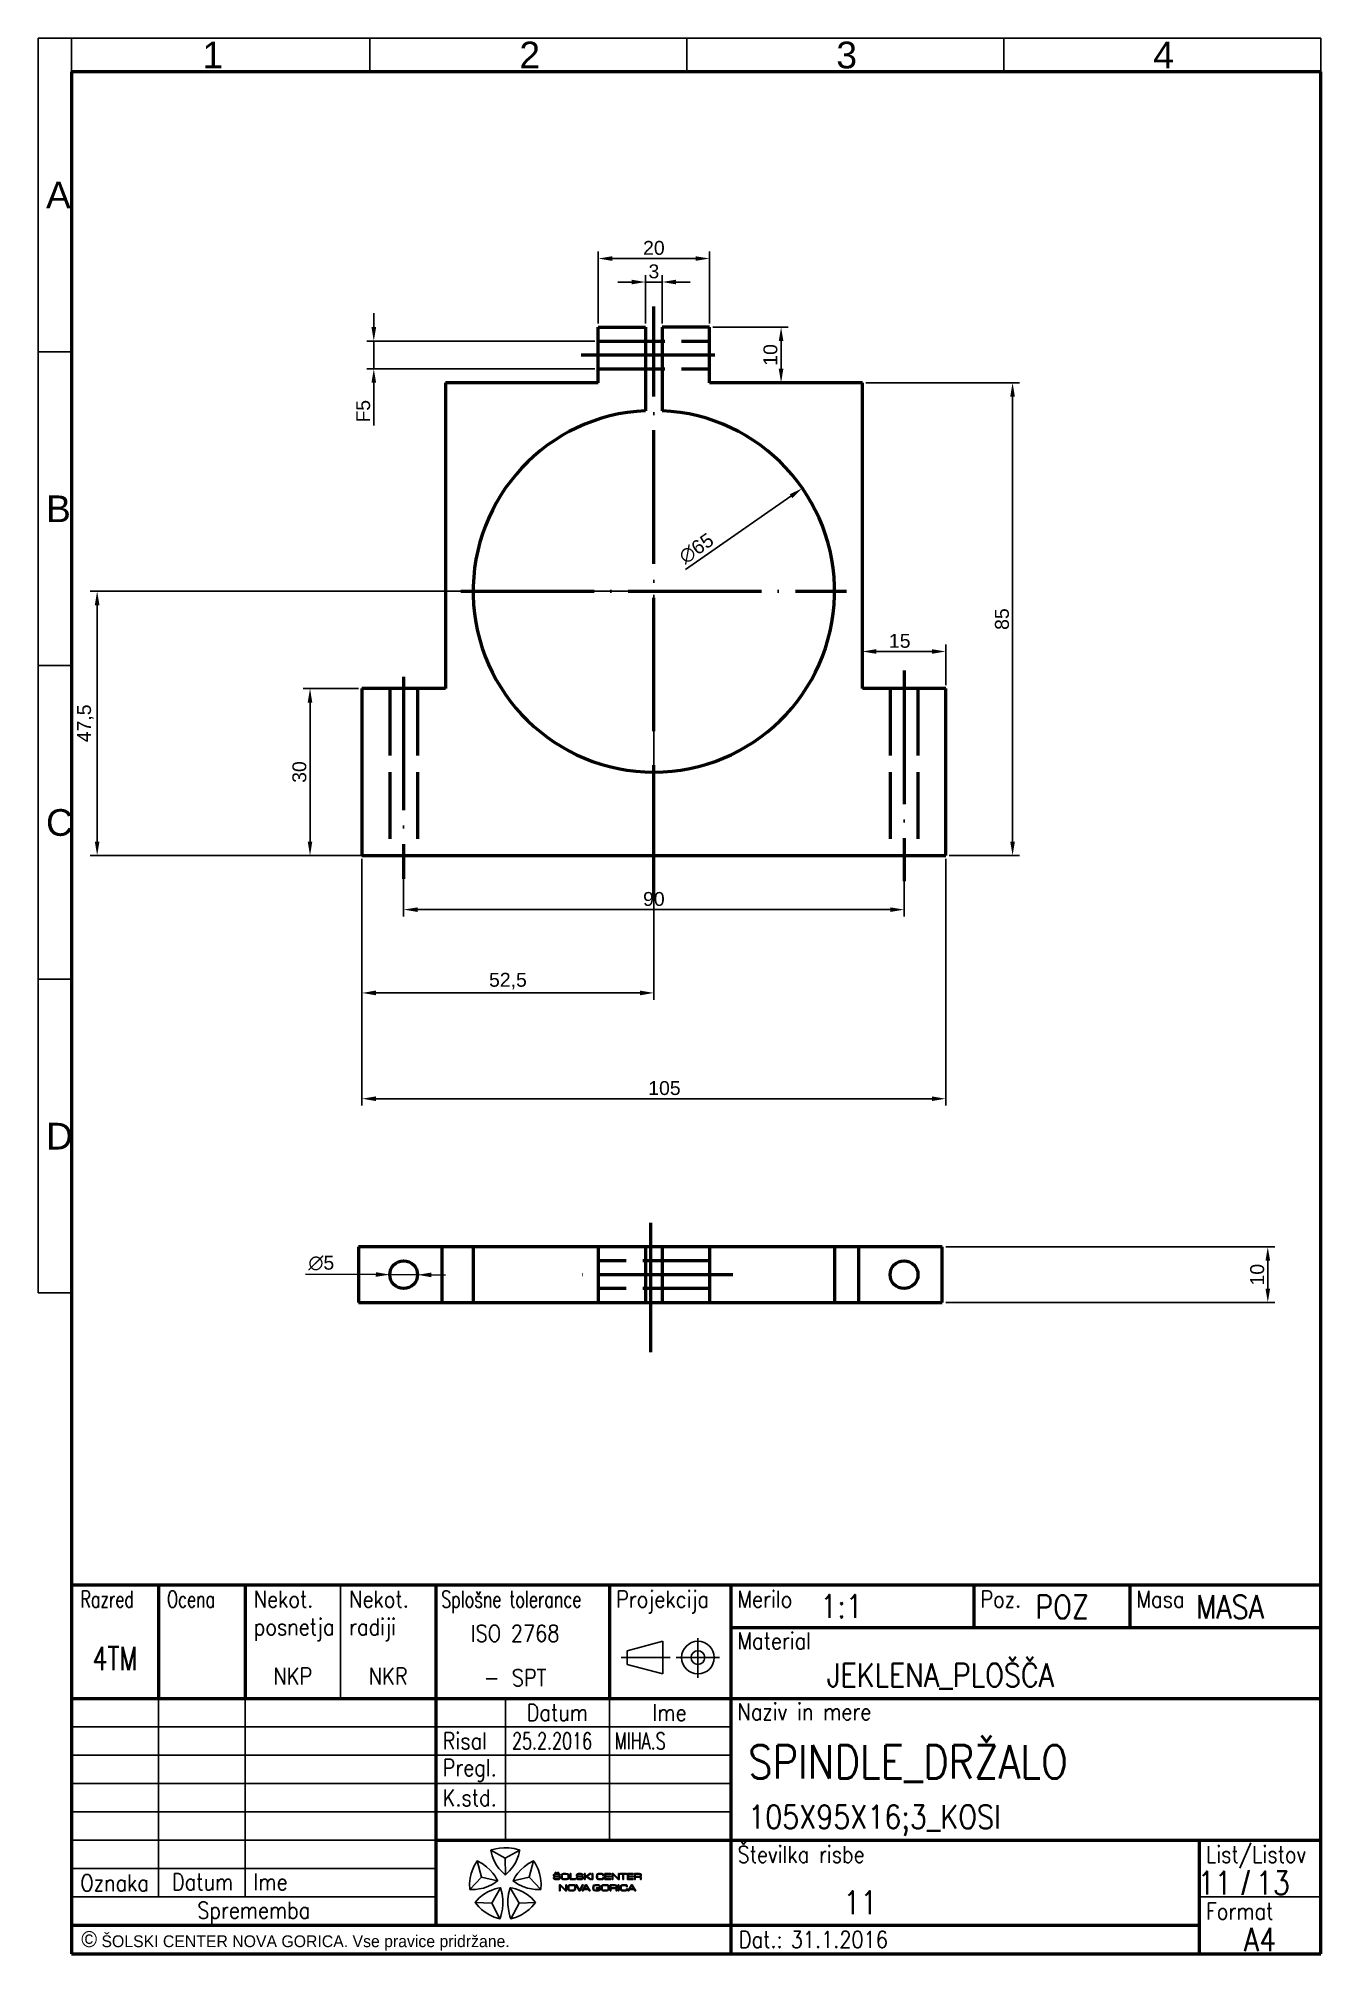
# Model space of a CAD drawing. Header units: millimetres. Extents: x 1519 to 1750, y 1405 to 1750.
import ezdxf
from ezdxf.enums import TextEntityAlignment as Align

# ---------------------------------------------------------------- set-up
doc = ezdxf.new("R2010")
doc.units = ezdxf.units.MM
for name, pattern in [('ACAD_ISO02W100', [15, 12, -3]), ('ACAD_ISO04W100', [30, 24, -3, 0, -3]), ('CENTER', [50.8, 31.75, -6.35, 6.35, -6.35])]:
    doc.linetypes.add(name, pattern=pattern)
for name, color, linetype in [('05', 1, 'Continuous'), ('7', 4, 'CENTER'), ('Layer 1', 7, 'Continuous'), ('RAHM2', 1, 'Continuous')]:
    doc.layers.add(name, color=color, linetype=linetype)
for name, color, linetype, lineweight in [('Crta_025', 5, 'Continuous', 25), ('Crta_035', 3, 'Continuous', 35), ('Crta_05', 1, 'Continuous', 50), ('kontura', 1, 'Continuous', 50), ('kontura laser', 10, 'Continuous', 50), ('kotirne', 88, 'Continuous', 25), ('nevidni rob', 170, 'ACAD_ISO02W100', 50), ('srednica', 50, 'ACAD_ISO04W100', 50)]:
    doc.layers.add(name, color=color, linetype=linetype, lineweight=lineweight)
doc.styles.get("Standard").update_dxf_attribs({"font": 'arial.ttf'})
doc.styles.add('TEHN_25', font='romans.shx', dxfattribs={"width": 0.85, "height": 2.5})
doc.styles.add('TEHN_35', font='romans.shx', dxfattribs={"width": 0.85, "height": 3.5})
doc.styles.add('TEHN_50', font='romans.shx', dxfattribs={"width": 0.85, "height": 5})
doc.dimstyles.new('ISO-25', dxfattribs={"dimtxt": 2.5, "dimasz": 2.5, "dimexe": 1.25, "dimexo": 0.625, "dimtad": 1, "dimtxsty": 'Standard', "dimcen": 2.5, "dimadec": 0, "dimazin": 0, "dimtfac": 1, "dimtmove": 0, "dimatfit": 3, "dimfxl": 1, "dimarcsym": 0})

msp = doc.modelspace()

# ---------------------------------------------------------------- texts
at = {"layer": 'Crta_025', "style": 'TEHN_25'}
for s, width, p in [('Razred', 0.7, (1526.959, 1467.388)), ('Ocena', 0.7, (1542.559, 1467.388)), ('Splošne tolerance', 0.7, (1591.879, 1467.388)), ('Projekcija', 0.85, (1623.319, 1467.388)), ('Merilo', 0.85, (1645.159, 1467.388)), ('Poz.', 0.85, (1688.839, 1467.388)), ('Masa', 0.85, (1716.919, 1467.388)), ('Material', 0.85, (1645.159, 1459.888)), ('Naziv in mere', 0.85, (1645.159, 1447.138)), ('Risal', 0.85, (1592.119, 1441.888)), ('Pregl.', 0.85, (1592.119, 1437.088)), ('K.std.', 0.85, (1592.119, 1431.688)), ('Številka risbe', 0.85, (1645.159, 1421.488)), ('List/Listov', 0.85, (1729.399, 1421.488)), ('Oznaka', 0.85, (1526.959, 1416.388)), ('Format', 0.85, (1729.399, 1411.288)), ('Dat.:', 0.85, (1645.399, 1406.188))]:
    msp.add_text(s, height=3, dxfattribs=dict(at, width=width)).set_placement(p)
at = {"layer": 'Crta_025', "style": 'TEHN_25', "width": 0.85}
for s, p in [('Datum', (1612.759, 1446.988)), ('Ime', (1632.919, 1446.988)), ('Datum', (1548.96, 1416.538)), ('Ime', (1561.159, 1416.538)), ('Sprememba', (1558.159, 1411.438))]:
    msp.add_text(s, height=3, dxfattribs=at).set_placement(p, align=Align.CENTER)
at = {"layer": 'Crta_025', "char_height": 3, "attachment_point": 1, "style": 'TEHN_25'}
for s, insert in [('Nekot.\\Pposnetja', (1558.159, 1470.388)), ('Nekot.\\Pradiji', (1575.319, 1470.388))]:
    msp.add_mtext_dynamic_manual_height_columns(s, width=14.3, gutter_width=17.5, heights=[0], dxfattribs=dict(at, insert=insert))
at = {"layer": 'Crta_025', "insert": (1527.134, 1409.188), "char_height": 3, "attachment_point": 1}
msp.add_mtext_dynamic_manual_height_columns('{\\fSymbol|b0|i0|c2|p18;\\H0.95833x;Ó\\fMS Shell Dlg 2|b0|i0|c238|p0;\\H0.73913x; ŠOLSKI CENTER NOVA GORICA. Vse pravice pridržane.}', width=96.13942, gutter_width=12.5, heights=[0], dxfattribs=at)
at = {"layer": 'Crta_025', "style": 'TEHN_25', "width": 0.85}
msp.add_attdef('31.1.2016', (1654.72, 1406.188), '11-13_3KOS.dwg', height=3, dxfattribs=at)
at = {"layer": 'Crta_035', "style": 'TEHN_25', "width": 0.85}
for s, p in [('ISO 2768', (1597.176, 1461.238)), ('- ', (1599.509, 1453.258))]:
    msp.add_text(s, height=3, dxfattribs=at).set_placement(p)
at = {"layer": 'Crta_035'}
msp.add_text('/', height=4.2, dxfattribs=at).set_placement((1735.727, 1415.758))
for tag, p, s, height, style, width in [('1:1', (1660.039, 1465.513), '1:1', 4.2, 'TEHN_35', 0.85), ('POZ', (1698.709, 1465.385), '', 4.2, 'TEHN_35', 0.85), ('MASA', (1727.613, 1465.385), '', 4.2, 'TEHN_35', 0.85), ('JEKLENA_PLOŠČA', (1661.239, 1453.138), '', 4.2, 'TEHN_35', 0.85), ('SPT', (1604.56, 1453.258), 'm K', 3, 'TEHN_25', 0.85), ('25.2.2016', (1604.599, 1441.888), '2011.2.13', 3, 'TEHN_25', 0.7), ('MIHA.S', (1623.079, 1441.888), '', 3, 'TEHN_25', 0.7), ('105X95X16;3_KOSI', (1647.079, 1427.638), '', 4.2, 'TEHN_35', 0.85), ('13', (1738.383, 1415.758), '1', 4.2, 'TEHN_35', 0.85)]:
    msp.add_attdef(tag, p, s, height=height, dxfattribs=dict(at, style=style, width=width))
for tag, text, height, style, width, p in [('4TM', '----', 4.2, 'TEHN_35', 0.75, (1533.199, 1456.138)), ('NKP', '', 3, 'TEHN_25', 0.85, (1565.179, 1453.558)), ('NKR', '', 3, 'TEHN_25', 0.85, (1582.339, 1453.558)), ('A4', '----', 4.2, 'TEHN_35', 0.85, (1739.119, 1405.588))]:
    msp.add_attdef(tag, text=text, height=height, dxfattribs=dict(at, style=style, width=width)).set_placement(p, align=Align.CENTER)
at = {"layer": 'Crta_035', "style": 'TEHN_35', "width": 0.85}
msp.add_attdef('11', text='1', height=4.2, dxfattribs=at).set_placement((1734.032, 1415.758), align=Align.RIGHT)
at = {"layer": 'Crta_05', "width": 0.85}
for tag, p, s, height, style in [('SPINDLE_DRŽALO', (1647.079, 1436.638), '----', 6, 'TEHN_50'), ('11', (1664.208, 1412.229), '', 4.2, 'TEHN_35')]:
    msp.add_attdef(tag, p, s, height=height, dxfattribs=dict(at, style=style))
at = {"layer": 'RAHM2'}
for s, p in [('1', (1548.919, 1744.138)), ('2', (1605.919, 1744.138)), ('3', (1662.919, 1744.138)), ('4', (1719.919, 1744.138)), ('A', (1520.779, 1718.938)), ('B', (1520.779, 1662.538)), ('C', (1520.779, 1606.138)), ('D', (1520.779, 1549.738))]:
    msp.add_text(s, height=4.8, dxfattribs=at).set_placement(p)

# ---------------------------------------------------------------- blocks, each defined once
blk = doc.blocks.new('*D3')
at = {"layer": 'kotirne', "color": 0, "lineweight": -2, "transparency": 16777216}
for p, q in [((1668.23, 1687.61), (1695.87, 1687.61)), ((1694.62, 1605.11), (1694.62, 1685.11)), ((1683.23, 1602.61), (1695.87, 1602.61))]:
    blk.add_line(p, q, dxfattribs=at)
at = {"layer": 'kotirne', "color": 0, "transparency": 16777216}
for points in [[(1694.2, 1685.11), (1695.04, 1685.11), (1694.62, 1687.61)], [(1694.2, 1605.11), (1695.04, 1605.11), (1694.62, 1602.61)]]:
    blk.add_solid(points, dxfattribs=at)
at = {"layer": 'kotirne', "color": 0, "transparency": 16777216, "insert": (1692.72, 1645.11), "char_height": 2.5, "attachment_point": 5, "rotation": 90}
blk.add_mtext('85', dxfattribs=at)
blk = doc.blocks.new('*D4')
at = {"layer": 'kotirne', "color": 0, "lineweight": -2, "transparency": 16777216}
for p, q in [((1667.61, 1633.24), (1667.61, 1640.53)), ((1682.61, 1633.24), (1682.61, 1640.53)), ((1680.11, 1639.28), (1670.11, 1639.28))]:
    blk.add_line(p, q, dxfattribs=at)
at = {"layer": 'kotirne', "color": 0, "transparency": 16777216}
for points in [[(1670.11, 1639.7), (1670.11, 1638.87), (1667.61, 1639.28)], [(1680.11, 1639.7), (1680.11, 1638.87), (1682.61, 1639.28)]]:
    blk.add_solid(points, dxfattribs=at)
at = {"layer": 'kotirne', "color": 0, "transparency": 16777216, "insert": (1674.33, 1641.18), "char_height": 2.5, "attachment_point": 5}
blk.add_mtext('15', dxfattribs=at)
blk = doc.blocks.new('*D5')
at = {"layer": 'kotirne', "color": 0, "lineweight": -2, "transparency": 16777216}
for p, q in [((1577.61, 1601.99), (1577.61, 1557.62)), ((1682.61, 1601.99), (1682.61, 1557.62)), ((1680.11, 1558.87), (1580.11, 1558.87))]:
    blk.add_line(p, q, dxfattribs=at)
at = {"layer": 'kotirne', "color": 0, "transparency": 16777216}
for points in [[(1580.11, 1559.28), (1580.11, 1558.45), (1577.61, 1558.87)], [(1680.11, 1559.28), (1680.11, 1558.45), (1682.61, 1558.87)]]:
    blk.add_solid(points, dxfattribs=at)
at = {"layer": 'kotirne', "color": 0, "transparency": 16777216, "insert": (1632.01, 1560.77), "char_height": 2.5, "attachment_point": 5}
blk.add_mtext('105', dxfattribs=at)
blk = doc.blocks.new('*D6')
at = {"layer": 'kotirne', "color": 0, "lineweight": -2, "transparency": 16777216}
for p, q in [((1640.73, 1697.61), (1654.24, 1697.61)), ((1652.99, 1690.11), (1652.99, 1695.11)), ((1640.73, 1687.61), (1654.24, 1687.61))]:
    blk.add_line(p, q, dxfattribs=at)
at = {"layer": 'kotirne', "color": 0, "transparency": 16777216}
for points in [[(1652.57, 1695.11), (1653.4, 1695.11), (1652.99, 1697.61)], [(1652.57, 1690.11), (1653.4, 1690.11), (1652.99, 1687.61)]]:
    blk.add_solid(points, dxfattribs=at)
at = {"layer": 'kotirne', "color": 0, "transparency": 16777216, "insert": (1651.08, 1692.61), "char_height": 2.5, "attachment_point": 5, "rotation": 90}
blk.add_mtext('10', dxfattribs=at)
blk = doc.blocks.new('*D1')
at = {"layer": 'kotirne', "color": 0, "lineweight": -2, "transparency": 16777216}
for p, q in [((1576.98, 1632.61), (1567.02, 1632.61)), ((1568.27, 1605.11), (1568.27, 1630.11)), ((1576.98, 1602.61), (1567.02, 1602.61))]:
    blk.add_line(p, q, dxfattribs=at)
at = {"layer": 'kotirne', "color": 0, "transparency": 16777216}
for points in [[(1567.85, 1630.11), (1568.68, 1630.11), (1568.27, 1632.61)], [(1567.85, 1605.11), (1568.68, 1605.11), (1568.27, 1602.61)]]:
    blk.add_solid(points, dxfattribs=at)
at = {"layer": 'kotirne', "color": 0, "transparency": 16777216, "insert": (1566.36, 1617.61), "char_height": 2.5, "attachment_point": 5, "rotation": 90}
blk.add_mtext('30', dxfattribs=at)
blk = doc.blocks.new('*D7')
at = {"layer": 'kotirne', "color": 0, "lineweight": -2, "transparency": 16777216}
for p, q in [((1629.48, 1650.11), (1528.73, 1650.11)), ((1529.98, 1605.11), (1529.98, 1647.61)), ((1625.39, 1602.61), (1528.73, 1602.61))]:
    blk.add_line(p, q, dxfattribs=at)
at = {"layer": 'kotirne', "color": 0, "transparency": 16777216}
for points in [[(1529.56, 1647.61), (1530.4, 1647.61), (1529.98, 1650.11)], [(1529.56, 1605.11), (1530.4, 1605.11), (1529.98, 1602.61)]]:
    blk.add_solid(points, dxfattribs=at)
at = {"layer": 'kotirne', "color": 0, "transparency": 16777216, "insert": (1527.86, 1626.36), "char_height": 2.5, "attachment_point": 5, "rotation": 90}
blk.add_mtext('47,5', dxfattribs=at)
blk = doc.blocks.new('*D2')
at = {"layer": 'kotirne', "color": 0, "lineweight": -2, "transparency": 16777216}
for p, q in [((1630.11, 1649.49), (1630.11, 1576.64)), ((1577.61, 1601.99), (1577.61, 1576.64)), ((1580.11, 1577.89), (1627.61, 1577.89))]:
    blk.add_line(p, q, dxfattribs=at)
at = {"layer": 'kotirne', "color": 0, "transparency": 16777216}
for points in [[(1580.11, 1578.31), (1580.11, 1577.47), (1577.61, 1577.89)], [(1627.61, 1578.31), (1627.61, 1577.47), (1630.11, 1577.89)]]:
    blk.add_solid(points, dxfattribs=at)
at = {"layer": 'kotirne', "color": 0, "transparency": 16777216, "insert": (1603.86, 1580.02), "char_height": 2.5, "attachment_point": 5}
blk.add_mtext('52,5', dxfattribs=at)
blk = doc.blocks.new('*D8')
at = {"layer": 'kotirne', "color": 0, "lineweight": -2, "transparency": 16777216}
for p, q in [((1620.11, 1698.24), (1620.11, 1711.19)), ((1637.61, 1709.94), (1622.61, 1709.94)), ((1640.11, 1698.24), (1640.11, 1711.19))]:
    blk.add_line(p, q, dxfattribs=at)
at = {"layer": 'kotirne', "color": 0, "transparency": 16777216}
for points in [[(1622.61, 1710.35), (1622.61, 1709.52), (1620.11, 1709.94)], [(1637.61, 1710.35), (1637.61, 1709.52), (1640.11, 1709.94)]]:
    blk.add_solid(points, dxfattribs=at)
at = {"layer": 'kotirne', "color": 0, "transparency": 16777216, "insert": (1630.11, 1711.84), "char_height": 2.5, "attachment_point": 5}
blk.add_mtext('20', dxfattribs=at)
blk = doc.blocks.new('*D9')
at = {"layer": 'kotirne', "color": 0, "lineweight": -2, "transparency": 16777216}
for p, q in [((1626.11, 1705.72), (1623.61, 1705.72)), ((1628.61, 1698.24), (1628.61, 1706.97)), ((1628.61, 1705.72), (1631.61, 1705.72)), ((1631.61, 1698.24), (1631.61, 1706.97)), ((1634.11, 1705.72), (1636.61, 1705.72))]:
    blk.add_line(p, q, dxfattribs=at)
at = {"layer": 'kotirne', "color": 0, "transparency": 16777216}
for points in [[(1626.11, 1706.13), (1626.11, 1705.3), (1628.61, 1705.72)], [(1634.11, 1706.13), (1634.11, 1705.3), (1631.61, 1705.72)]]:
    blk.add_solid(points, dxfattribs=at)
at = {"layer": 'kotirne', "color": 0, "transparency": 16777216, "insert": (1630.11, 1707.62), "char_height": 2.5, "attachment_point": 5}
blk.add_mtext('3', dxfattribs=at)
blk = doc.blocks.new('*D10')
at = {"layer": 'kotirne', "color": 0, "lineweight": -2, "transparency": 16777216}
for p, q in [((1585.11, 1601.99), (1585.11, 1591.62)), ((1675.11, 1601.99), (1675.11, 1591.62)), ((1587.61, 1592.87), (1672.61, 1592.87))]:
    blk.add_line(p, q, dxfattribs=at)
at = {"layer": 'kotirne', "color": 0, "transparency": 16777216}
for points in [[(1587.61, 1593.28), (1587.61, 1592.45), (1585.11, 1592.87)], [(1672.61, 1593.28), (1672.61, 1592.45), (1675.11, 1592.87)]]:
    blk.add_solid(points, dxfattribs=at)
at = {"layer": 'kotirne', "color": 0, "transparency": 16777216, "insert": (1630.11, 1594.77), "char_height": 2.5, "attachment_point": 5}
blk.add_mtext('90', dxfattribs=at)
blk = doc.blocks.new('*D11')
at = {"layer": 'kotirne', "color": 0, "lineweight": -2, "transparency": 16777216}
for p, q in [((1682.61, 1532.23), (1741.77, 1532.23)), ((1740.52, 1529.73), (1740.52, 1524.73)), ((1682.61, 1522.23), (1741.77, 1522.23))]:
    blk.add_line(p, q, dxfattribs=at)
at = {"layer": 'kotirne', "color": 0, "transparency": 16777216}
for points in [[(1740.11, 1529.73), (1740.94, 1529.73), (1740.52, 1532.23)], [(1740.11, 1524.73), (1740.94, 1524.73), (1740.52, 1522.23)]]:
    blk.add_solid(points, dxfattribs=at)
at = {"layer": 'kotirne', "color": 0, "transparency": 16777216, "insert": (1738.62, 1527.23), "char_height": 2.5, "attachment_point": 5, "rotation": 90}
blk.add_mtext('10', dxfattribs=at)
blk = doc.blocks.new('PM_ZNAK')
at = {"layer": '05'}
for p, q in [((0, 0.62), (3.22, 1.48)), ((0, 0.62), (0, -0.62)), ((3.22, 1.48), (3.22, -1.48)), ((0, -0.62), (3.22, -1.48))]:
    blk.add_line(p, q, dxfattribs=at)
for radius in [1.48, 0.623]:
    blk.add_circle((6.41, 0), radius, dxfattribs=at)
at = {"layer": '7'}
for p, q in [((6.41, -1.85), (6.41, 1.76)), ((-0.56, 0), (3.91, 0)), ((4.43, 0), (8.38, 0))]:
    blk.add_line(p, q, dxfattribs=at)
blk = doc.blocks.new('Logo_SCNG')
at = {"layer": 'Layer 1', "color": 242}
for points, knots in [([(2.15, 4.87), (2.15, 4.87), (-0.01, 3.7), (-0.01, 3.7), (-0.01, 3.7), (-0.01, 3.7), (-2.2, 4.88), (-2.2, 4.88), (-2.2, 4.88), (-2.2, 4.88), (-0.11, 5.75), (2.15, 4.87)], [0, 0, 0, 0, 0.25, 0.25, 0.25, 0.25, 0.5, 0.5, 0.5, 0.5, 1, 1, 1, 1]), ([(-5.31, -1), (-5.31, -1), (-3.59, 0.85), (-3.59, 0.85), (-3.59, 0.85), (-3.59, 0.85), (-4.23, 3.27), (-4.23, 3.27), (-4.23, 3.27), (-4.23, 3.27), (-5.64, 1.4), (-5.31, -1)], [0, 0, 0, 0, 0.25, 0.25, 0.25, 0.25, 0.5, 0.5, 0.5, 0.5, 1, 1, 1, 1]), ([(5.31, -1), (5.31, -1), (3.59, 0.85), (3.59, 0.85), (3.59, 0.85), (3.59, 0.85), (4.23, 3.27), (4.23, 3.27), (4.23, 3.27), (4.23, 3.27), (5.64, 1.4), (5.31, -1)], [0, 0, 0, 0, 0.25, 0.25, 0.25, 0.25, 0.5, 0.5, 0.5, 0.5, 1, 1, 1, 1]), ([(8.19, 1.13), (8.19, 1.13), (8.08, 1.13), (8.08, 1.13), (8.08, 1.13), (8.08, 1.13), (8.08, 1.14), (8.08, 1.15), (8.08, 1.15), (8.08, 1.15), (8.08, 1.16), (8.08, 1.17), (8.08, 1.17), (8.08, 1.18), (8.08, 1.2), (8.07, 1.22), (8.07, 1.22), (8.06, 1.23), (8.05, 1.25), (8.03, 1.25), (8.03, 1.25), (8.01, 1.26), (7.99, 1.27), (7.96, 1.27), (7.96, 1.27), (7.93, 1.28), (7.9, 1.28), (7.87, 1.28), (7.87, 1.28), (7.85, 1.28), (7.83, 1.28), (7.81, 1.28), (7.81, 1.28), (7.78, 1.28), (7.77, 1.28), (7.75, 1.28), (7.75, 1.28), (7.75, 1.28), (7.71, 1.28), (7.71, 1.28), (7.71, 1.28), (7.69, 1.28), (7.67, 1.28), (7.64, 1.28), (7.64, 1.28), (7.62, 1.28), (7.59, 1.28), (7.56, 1.28), (7.56, 1.28), (7.53, 1.27), (7.5, 1.27), (7.47, 1.26), (7.47, 1.26), (7.44, 1.26), (7.41, 1.25), (7.39, 1.24), (7.39, 1.24), (7.37, 1.24), (7.36, 1.22), (7.35, 1.2), (7.35, 1.2), (7.34, 1.18), (7.34, 1.16), (7.34, 1.14), (7.34, 1.14), (7.34, 1.14), (7.34, 1.14), (7.34, 1.13), (7.34, 1.13), (7.34, 1.13), (7.34, 1.13), (7.34, 1.13), (7.34, 1.13), (7.34, 1.07), (7.35, 1.03), (7.38, 1.02), (7.38, 1.02), (7.42, 1), (7.46, 0.99), (7.51, 0.99), (7.51, 0.99), (7.51, 0.99), (7.52, 0.99), (7.53, 0.99), (7.53, 0.99), (7.54, 0.99), (7.55, 0.99), (7.56, 0.99), (7.56, 0.99), (7.56, 0.99), (7.57, 0.99), (7.58, 0.99), (7.58, 0.99), (7.59, 0.99), (7.59, 0.99), (7.6, 0.99), (7.6, 0.99), (7.62, 0.99), (7.64, 0.99), (7.65, 0.99), (7.65, 0.99), (7.67, 0.99), (7.69, 0.99), (7.7, 0.99), (7.7, 0.99), (7.72, 0.99), (7.74, 0.99), (7.76, 0.99), (7.76, 0.99), (7.77, 0.99), (7.79, 0.99), (7.81, 0.99), (7.81, 0.99), (7.82, 0.99), (7.84, 0.99), (7.85, 0.99), (7.85, 0.99), (7.87, 0.99), (7.88, 0.99), (7.9, 0.99), (7.9, 0.99), (7.91, 0.99), (7.93, 0.98), (7.94, 0.98), (7.94, 0.98), (7.96, 0.98), (7.97, 0.98), (7.99, 0.98), (7.99, 0.98), (8.07, 0.97), (8.12, 0.95), (8.16, 0.92), (8.16, 0.92), (8.19, 0.89), (8.21, 0.83), (8.21, 0.75), (8.21, 0.75), (8.21, 0.7), (8.2, 0.66), (8.19, 0.62), (8.19, 0.62), (8.18, 0.58), (8.14, 0.55), (8.1, 0.53), (8.1, 0.53), (8.07, 0.52), (8.04, 0.51), (8, 0.51), (8, 0.51), (7.97, 0.5), (7.93, 0.5), (7.89, 0.5), (7.89, 0.5), (7.87, 0.5), (7.85, 0.5), (7.83, 0.49), (7.83, 0.49), (7.82, 0.49), (7.8, 0.49), (7.78, 0.49), (7.78, 0.49), (7.78, 0.49), (7.71, 0.49), (7.71, 0.49), (7.71, 0.49), (7.69, 0.49), (7.67, 0.49), (7.64, 0.49), (7.64, 0.49), (7.62, 0.5), (7.6, 0.5), (7.58, 0.5), (7.58, 0.5), (7.56, 0.5), (7.53, 0.5), (7.51, 0.5), (7.51, 0.5), (7.49, 0.5), (7.47, 0.5), (7.45, 0.51), (7.45, 0.51), (7.36, 0.52), (7.3, 0.54), (7.27, 0.58), (7.27, 0.58), (7.24, 0.62), (7.23, 0.68), (7.23, 0.77), (7.23, 0.77), (7.23, 0.77), (7.33, 0.77), (7.33, 0.77), (7.33, 0.77), (7.33, 0.77), (7.33, 0.75), (7.33, 0.75), (7.33, 0.75), (7.33, 0.75), (7.33, 0.75), (7.33, 0.75), (7.33, 0.75), (7.33, 0.75), (7.33, 0.75), (7.33, 0.75), (7.33, 0.75), (7.33, 0.72), (7.34, 0.69), (7.34, 0.66), (7.34, 0.66), (7.35, 0.64), (7.37, 0.62), (7.41, 0.61), (7.41, 0.61), (7.43, 0.6), (7.45, 0.6), (7.48, 0.59), (7.48, 0.59), (7.51, 0.59), (7.54, 0.59), (7.57, 0.59), (7.57, 0.59), (7.59, 0.59), (7.62, 0.58), (7.65, 0.58), (7.65, 0.58), (7.67, 0.58), (7.69, 0.58), (7.71, 0.58), (7.71, 0.58), (7.73, 0.58), (7.74, 0.58), (7.76, 0.58), (7.76, 0.58), (7.77, 0.58), (7.78, 0.58), (7.8, 0.58), (7.8, 0.58), (7.82, 0.59), (7.85, 0.59), (7.88, 0.59), (7.88, 0.59), (7.91, 0.59), (7.93, 0.59), (7.96, 0.6), (7.96, 0.6), (8.01, 0.6), (8.05, 0.62), (8.07, 0.64), (8.07, 0.64), (8.09, 0.66), (8.1, 0.7), (8.1, 0.75), (8.1, 0.75), (8.1, 0.81), (8.09, 0.85), (8.05, 0.87), (8.05, 0.87), (8.02, 0.88), (7.97, 0.89), (7.91, 0.89), (7.91, 0.89), (7.91, 0.89), (7.71, 0.89), (7.71, 0.89), (7.71, 0.89), (7.71, 0.89), (7.7, 0.89), (7.69, 0.89), (7.69, 0.89), (7.68, 0.89), (7.67, 0.89), (7.67, 0.89), (7.67, 0.89), (7.64, 0.89), (7.6, 0.89), (7.57, 0.9), (7.57, 0.9), (7.54, 0.9), (7.51, 0.9), (7.48, 0.9), (7.48, 0.9), (7.41, 0.9), (7.34, 0.92), (7.3, 0.95), (7.3, 0.95), (7.25, 0.97), (7.23, 1.03), (7.23, 1.1), (7.23, 1.1), (7.23, 1.16), (7.24, 1.2), (7.25, 1.25), (7.25, 1.25), (7.27, 1.29), (7.31, 1.32), (7.36, 1.34), (7.36, 1.34), (7.38, 1.35), (7.41, 1.36), (7.44, 1.36), (7.44, 1.36), (7.48, 1.37), (7.51, 1.37), (7.55, 1.37), (7.55, 1.37), (7.58, 1.37), (7.61, 1.37), (7.64, 1.38), (7.64, 1.38), (7.67, 1.38), (7.7, 1.38), (7.72, 1.38), (7.72, 1.38), (7.74, 1.38), (7.76, 1.38), (7.78, 1.38), (7.78, 1.38), (7.8, 1.37), (7.83, 1.37), (7.85, 1.37), (7.85, 1.37), (7.87, 1.37), (7.89, 1.37), (7.91, 1.37), (7.91, 1.37), (7.93, 1.37), (7.95, 1.37), (7.97, 1.36), (7.97, 1.36), (8.05, 1.36), (8.11, 1.33), (8.14, 1.3), (8.14, 1.3), (8.17, 1.26), (8.19, 1.2), (8.19, 1.13), (8.19, 1.13), (8.19, 1.13), (8.19, 1.13), (8.19, 1.13)], [0, 0, 0, 0, 0.011628, 0.011628, 0.011628, 0.011628, 0.023256, 0.023256, 0.023256, 0.023256, 0.034884, 0.034884, 0.034884, 0.034884, 0.046512, 0.046512, 0.046512, 0.046512, 0.05814, 0.05814, 0.05814, 0.05814, 0.069767, 0.069767, 0.069767, 0.069767, 0.081395, 0.081395, 0.081395, 0.081395, 0.093023, 0.093023, 0.093023, 0.093023, 0.104651, 0.104651, 0.104651, 0.104651, 0.116279, 0.116279, 0.116279, 0.116279, 0.127907, 0.127907, 0.127907, 0.127907, 0.139535, 0.139535, 0.139535, 0.139535, 0.151163, 0.151163, 0.151163, 0.151163, 0.162791, 0.162791, 0.162791, 0.162791, 0.174419, 0.174419, 0.174419, 0.174419, 0.186047, 0.186047, 0.186047, 0.186047, 0.197674, 0.197674, 0.197674, 0.197674, 0.209302, 0.209302, 0.209302, 0.209302, 0.22093, 0.22093, 0.22093, 0.22093, 0.232558, 0.232558, 0.232558, 0.232558, 0.244186, 0.244186, 0.244186, 0.244186, 0.255814, 0.255814, 0.255814, 0.255814, 0.267442, 0.267442, 0.267442, 0.267442, 0.27907, 0.27907, 0.27907, 0.27907, 0.290698, 0.290698, 0.290698, 0.290698, 0.302326, 0.302326, 0.302326, 0.302326, 0.313953, 0.313953, 0.313953, 0.313953, 0.325581, 0.325581, 0.325581, 0.325581, 0.337209, 0.337209, 0.337209, 0.337209, 0.348837, 0.348837, 0.348837, 0.348837, 0.360465, 0.360465, 0.360465, 0.360465, 0.372093, 0.372093, 0.372093, 0.372093, 0.383721, 0.383721, 0.383721, 0.383721, 0.395349, 0.395349, 0.395349, 0.395349, 0.406977, 0.406977, 0.406977, 0.406977, 0.418605, 0.418605, 0.418605, 0.418605, 0.430233, 0.430233, 0.430233, 0.430233, 0.44186, 0.44186, 0.44186, 0.44186, 0.453488, 0.453488, 0.453488, 0.453488, 0.465116, 0.465116, 0.465116, 0.465116, 0.476744, 0.476744, 0.476744, 0.476744, 0.488372, 0.488372, 0.488372, 0.488372, 0.5, 0.5, 0.5, 0.5, 0.511628, 0.511628, 0.511628, 0.511628, 0.523256, 0.523256, 0.523256, 0.523256, 0.534884, 0.534884, 0.534884, 0.534884, 0.546512, 0.546512, 0.546512, 0.546512, 0.55814, 0.55814, 0.55814, 0.55814, 0.569767, 0.569767, 0.569767, 0.569767, 0.581395, 0.581395, 0.581395, 0.581395, 0.593023, 0.593023, 0.593023, 0.593023, 0.604651, 0.604651, 0.604651, 0.604651, 0.616279, 0.616279, 0.616279, 0.616279, 0.627907, 0.627907, 0.627907, 0.627907, 0.639535, 0.639535, 0.639535, 0.639535, 0.651163, 0.651163, 0.651163, 0.651163, 0.662791, 0.662791, 0.662791, 0.662791, 0.674419, 0.674419, 0.674419, 0.674419, 0.686047, 0.686047, 0.686047, 0.686047, 0.697674, 0.697674, 0.697674, 0.697674, 0.709302, 0.709302, 0.709302, 0.709302, 0.72093, 0.72093, 0.72093, 0.72093, 0.732558, 0.732558, 0.732558, 0.732558, 0.744186, 0.744186, 0.744186, 0.744186, 0.755814, 0.755814, 0.755814, 0.755814, 0.767442, 0.767442, 0.767442, 0.767442, 0.77907, 0.77907, 0.77907, 0.77907, 0.790698, 0.790698, 0.790698, 0.790698, 0.802326, 0.802326, 0.802326, 0.802326, 0.813953, 0.813953, 0.813953, 0.813953, 0.825581, 0.825581, 0.825581, 0.825581, 0.837209, 0.837209, 0.837209, 0.837209, 0.848837, 0.848837, 0.848837, 0.848837, 0.860465, 0.860465, 0.860465, 0.860465, 0.872093, 0.872093, 0.872093, 0.872093, 0.883721, 0.883721, 0.883721, 0.883721, 0.895349, 0.895349, 0.895349, 0.895349, 0.906977, 0.906977, 0.906977, 0.906977, 0.918605, 0.918605, 0.918605, 0.918605, 0.930233, 0.930233, 0.930233, 0.930233, 0.94186, 0.94186, 0.94186, 0.94186, 0.953488, 0.953488, 0.953488, 0.953488, 0.965116, 0.965116, 0.965116, 0.965116, 0.976744, 0.976744, 0.976744, 0.976744, 1, 1, 1, 1]), ([(7.72, 1.51), (7.72, 1.51), (7.95, 1.57), (7.95, 1.57), (7.95, 1.57), (7.95, 1.57), (7.97, 1.52), (7.97, 1.52), (7.97, 1.52), (7.97, 1.52), (7.72, 1.41), (7.72, 1.41), (7.72, 1.41), (7.72, 1.41), (7.47, 1.52), (7.47, 1.52), (7.47, 1.52), (7.47, 1.52), (7.48, 1.57), (7.48, 1.57), (7.48, 1.57), (7.48, 1.57), (7.72, 1.51), (7.72, 1.51)], [0, 0, 0, 0, 0.142857, 0.142857, 0.142857, 0.142857, 0.285714, 0.285714, 0.285714, 0.285714, 0.428571, 0.428571, 0.428571, 0.428571, 0.571429, 0.571429, 0.571429, 0.571429, 0.714286, 0.714286, 0.714286, 0.714286, 1, 1, 1, 1]), ([(8.39, 0.93), (8.39, 0.94), (8.39, 0.96), (8.39, 0.97), (8.39, 0.97), (8.39, 0.99), (8.39, 1), (8.39, 1.01), (8.39, 1.01), (8.39, 1.04), (8.39, 1.07), (8.4, 1.1), (8.4, 1.1), (8.4, 1.13), (8.4, 1.16), (8.41, 1.19), (8.41, 1.19), (8.43, 1.26), (8.46, 1.31), (8.52, 1.34), (8.52, 1.34), (8.57, 1.36), (8.63, 1.37), (8.7, 1.37), (8.7, 1.37), (8.73, 1.37), (8.76, 1.37), (8.8, 1.38), (8.8, 1.38), (8.83, 1.38), (8.86, 1.38), (8.89, 1.38), (8.89, 1.38), (8.92, 1.38), (8.95, 1.38), (8.99, 1.38), (8.99, 1.38), (9.02, 1.38), (9.05, 1.38), (9.08, 1.38), (9.08, 1.38), (9.26, 1.38), (9.38, 1.35), (9.43, 1.3), (9.43, 1.3), (9.48, 1.26), (9.5, 1.14), (9.5, 0.97), (9.5, 0.97), (9.5, 0.93), (9.5, 0.89), (9.5, 0.85), (9.5, 0.85), (9.5, 0.81), (9.5, 0.77), (9.5, 0.73), (9.5, 0.73), (9.49, 0.65), (9.46, 0.59), (9.42, 0.56), (9.42, 0.56), (9.38, 0.53), (9.31, 0.51), (9.23, 0.5), (9.23, 0.5), (9.19, 0.5), (9.16, 0.49), (9.12, 0.49), (9.12, 0.49), (9.09, 0.49), (9.05, 0.49), (9.02, 0.49), (9.02, 0.49), (9.02, 0.49), (8.82, 0.49), (8.82, 0.49), (8.82, 0.49), (8.79, 0.49), (8.76, 0.49), (8.73, 0.49), (8.73, 0.49), (8.7, 0.49), (8.67, 0.5), (8.64, 0.5), (8.64, 0.5), (8.64, 0.5), (8.63, 0.5), (8.63, 0.5), (8.63, 0.5), (8.62, 0.5), (8.62, 0.5), (8.61, 0.5), (8.61, 0.5), (8.58, 0.51), (8.55, 0.52), (8.52, 0.53), (8.52, 0.53), (8.49, 0.54), (8.46, 0.57), (8.44, 0.6), (8.44, 0.6), (8.43, 0.62), (8.42, 0.65), (8.41, 0.68), (8.41, 0.68), (8.4, 0.71), (8.4, 0.74), (8.4, 0.78), (8.4, 0.78), (8.39, 0.8), (8.39, 0.83), (8.39, 0.86), (8.39, 0.86), (8.39, 0.88), (8.39, 0.9), (8.39, 0.93), (8.39, 0.93), (8.39, 0.93), (8.39, 0.93), (8.39, 0.93)], [0, 0, 0, 0, 0.032258, 0.032258, 0.032258, 0.032258, 0.064516, 0.064516, 0.064516, 0.064516, 0.096774, 0.096774, 0.096774, 0.096774, 0.129032, 0.129032, 0.129032, 0.129032, 0.16129, 0.16129, 0.16129, 0.16129, 0.193548, 0.193548, 0.193548, 0.193548, 0.225806, 0.225806, 0.225806, 0.225806, 0.258065, 0.258065, 0.258065, 0.258065, 0.290323, 0.290323, 0.290323, 0.290323, 0.322581, 0.322581, 0.322581, 0.322581, 0.354839, 0.354839, 0.354839, 0.354839, 0.387097, 0.387097, 0.387097, 0.387097, 0.419355, 0.419355, 0.419355, 0.419355, 0.451613, 0.451613, 0.451613, 0.451613, 0.483871, 0.483871, 0.483871, 0.483871, 0.516129, 0.516129, 0.516129, 0.516129, 0.548387, 0.548387, 0.548387, 0.548387, 0.580645, 0.580645, 0.580645, 0.580645, 0.612903, 0.612903, 0.612903, 0.612903, 0.645161, 0.645161, 0.645161, 0.645161, 0.677419, 0.677419, 0.677419, 0.677419, 0.709677, 0.709677, 0.709677, 0.709677, 0.741935, 0.741935, 0.741935, 0.741935, 0.774194, 0.774194, 0.774194, 0.774194, 0.806452, 0.806452, 0.806452, 0.806452, 0.83871, 0.83871, 0.83871, 0.83871, 0.870968, 0.870968, 0.870968, 0.870968, 0.903226, 0.903226, 0.903226, 0.903226, 0.935484, 0.935484, 0.935484, 0.935484, 1, 1, 1, 1]), ([(8.5, 0.93), (8.5, 0.93), (8.5, 0.87), (8.5, 0.87), (8.5, 0.87), (8.5, 0.77), (8.51, 0.7), (8.53, 0.66), (8.53, 0.66), (8.55, 0.61), (8.61, 0.59), (8.72, 0.59), (8.72, 0.59), (8.72, 0.59), (8.94, 0.58), (8.94, 0.58), (8.94, 0.58), (8.94, 0.58), (9.03, 0.58), (9.03, 0.58), (9.03, 0.58), (9.04, 0.58), (9.06, 0.58), (9.08, 0.58), (9.08, 0.58), (9.1, 0.58), (9.11, 0.58), (9.13, 0.58), (9.13, 0.58), (9.15, 0.59), (9.17, 0.59), (9.18, 0.59), (9.18, 0.59), (9.2, 0.59), (9.22, 0.59), (9.24, 0.59), (9.24, 0.59), (9.31, 0.6), (9.35, 0.62), (9.37, 0.66), (9.37, 0.66), (9.38, 0.7), (9.39, 0.75), (9.39, 0.81), (9.39, 0.81), (9.39, 0.83), (9.39, 0.84), (9.39, 0.86), (9.39, 0.86), (9.39, 0.87), (9.39, 0.89), (9.39, 0.9), (9.39, 0.9), (9.39, 0.92), (9.4, 0.93), (9.4, 0.95), (9.4, 0.95), (9.4, 0.96), (9.4, 0.98), (9.4, 0.99), (9.4, 0.99), (9.4, 1), (9.4, 1.02), (9.39, 1.03), (9.39, 1.03), (9.39, 1.05), (9.39, 1.06), (9.39, 1.08), (9.39, 1.08), (9.39, 1.11), (9.39, 1.13), (9.38, 1.16), (9.38, 1.16), (9.38, 1.19), (9.37, 1.21), (9.36, 1.23), (9.36, 1.23), (9.35, 1.24), (9.34, 1.24), (9.33, 1.25), (9.33, 1.25), (9.33, 1.26), (9.31, 1.26), (9.3, 1.27), (9.3, 1.27), (9.3, 1.27), (9.3, 1.27), (9.3, 1.27), (9.3, 1.27), (9.3, 1.27), (9.3, 1.27), (9.3, 1.27), (9.3, 1.27), (9.28, 1.27), (9.27, 1.28), (9.25, 1.28), (9.25, 1.28), (9.24, 1.28), (9.22, 1.28), (9.21, 1.28), (9.21, 1.28), (9.2, 1.28), (9.19, 1.28), (9.18, 1.28), (9.18, 1.28), (9.17, 1.28), (9.16, 1.28), (9.15, 1.28), (9.15, 1.28), (9.15, 1.28), (8.95, 1.28), (8.95, 1.28), (8.95, 1.28), (8.95, 1.28), (8.75, 1.28), (8.75, 1.28), (8.75, 1.28), (8.65, 1.28), (8.59, 1.27), (8.56, 1.24), (8.56, 1.24), (8.52, 1.22), (8.51, 1.16), (8.5, 1.06), (8.5, 1.06), (8.5, 1.06), (8.5, 0.93), (8.5, 0.93)], [0, 0, 0, 0, 0.030303, 0.030303, 0.030303, 0.030303, 0.060606, 0.060606, 0.060606, 0.060606, 0.090909, 0.090909, 0.090909, 0.090909, 0.121212, 0.121212, 0.121212, 0.121212, 0.151515, 0.151515, 0.151515, 0.151515, 0.181818, 0.181818, 0.181818, 0.181818, 0.212121, 0.212121, 0.212121, 0.212121, 0.242424, 0.242424, 0.242424, 0.242424, 0.272727, 0.272727, 0.272727, 0.272727, 0.30303, 0.30303, 0.30303, 0.30303, 0.333333, 0.333333, 0.333333, 0.333333, 0.363636, 0.363636, 0.363636, 0.363636, 0.393939, 0.393939, 0.393939, 0.393939, 0.424242, 0.424242, 0.424242, 0.424242, 0.454545, 0.454545, 0.454545, 0.454545, 0.484848, 0.484848, 0.484848, 0.484848, 0.515152, 0.515152, 0.515152, 0.515152, 0.545455, 0.545455, 0.545455, 0.545455, 0.575758, 0.575758, 0.575758, 0.575758, 0.606061, 0.606061, 0.606061, 0.606061, 0.636364, 0.636364, 0.636364, 0.636364, 0.666667, 0.666667, 0.666667, 0.666667, 0.69697, 0.69697, 0.69697, 0.69697, 0.727273, 0.727273, 0.727273, 0.727273, 0.757576, 0.757576, 0.757576, 0.757576, 0.787879, 0.787879, 0.787879, 0.787879, 0.818182, 0.818182, 0.818182, 0.818182, 0.848485, 0.848485, 0.848485, 0.848485, 0.878788, 0.878788, 0.878788, 0.878788, 0.909091, 0.909091, 0.909091, 0.909091, 0.939394, 0.939394, 0.939394, 0.939394, 1, 1, 1, 1]), ([(9.83, 0.59), (9.83, 0.59), (10.51, 0.59), (10.51, 0.59), (10.51, 0.59), (10.51, 0.59), (10.51, 0.5), (10.51, 0.5), (10.51, 0.5), (10.51, 0.5), (9.72, 0.5), (9.72, 0.5), (9.72, 0.5), (9.72, 0.5), (9.72, 1.37), (9.72, 1.37), (9.72, 1.37), (9.72, 1.37), (9.83, 1.37), (9.83, 1.37), (9.83, 1.37), (9.83, 1.37), (9.83, 0.59), (9.83, 0.59)], [0, 0, 0, 0, 0.142857, 0.142857, 0.142857, 0.142857, 0.285714, 0.285714, 0.285714, 0.285714, 0.428571, 0.428571, 0.428571, 0.428571, 0.571429, 0.571429, 0.571429, 0.571429, 0.714286, 0.714286, 0.714286, 0.714286, 1, 1, 1, 1]), ([(11.63, 1.13), (11.63, 1.13), (11.52, 1.13), (11.52, 1.13), (11.52, 1.13), (11.52, 1.13), (11.52, 1.14), (11.52, 1.15), (11.52, 1.15), (11.52, 1.15), (11.52, 1.16), (11.52, 1.17), (11.52, 1.17), (11.52, 1.18), (11.51, 1.2), (11.51, 1.22), (11.51, 1.22), (11.5, 1.23), (11.49, 1.25), (11.47, 1.25), (11.47, 1.25), (11.45, 1.26), (11.43, 1.27), (11.4, 1.27), (11.4, 1.27), (11.37, 1.28), (11.34, 1.28), (11.3, 1.28), (11.3, 1.28), (11.28, 1.28), (11.26, 1.28), (11.24, 1.28), (11.24, 1.28), (11.22, 1.28), (11.2, 1.28), (11.19, 1.28), (11.19, 1.28), (11.19, 1.28), (11.15, 1.28), (11.15, 1.28), (11.15, 1.28), (11.13, 1.28), (11.11, 1.28), (11.08, 1.28), (11.08, 1.28), (11.05, 1.28), (11.02, 1.28), (10.99, 1.28), (10.99, 1.28), (10.96, 1.27), (10.93, 1.27), (10.9, 1.26), (10.9, 1.26), (10.87, 1.26), (10.85, 1.25), (10.83, 1.24), (10.83, 1.24), (10.81, 1.24), (10.79, 1.22), (10.79, 1.2), (10.79, 1.2), (10.78, 1.18), (10.78, 1.16), (10.77, 1.14), (10.77, 1.14), (10.77, 1.14), (10.77, 1.14), (10.77, 1.13), (10.77, 1.13), (10.77, 1.13), (10.77, 1.13), (10.77, 1.13), (10.77, 1.13), (10.77, 1.07), (10.79, 1.03), (10.82, 1.02), (10.82, 1.02), (10.85, 1), (10.89, 0.99), (10.94, 0.99), (10.94, 0.99), (10.95, 0.99), (10.96, 0.99), (10.97, 0.99), (10.97, 0.99), (10.97, 0.99), (10.98, 0.99), (10.99, 0.99), (10.99, 0.99), (11, 0.99), (11.01, 0.99), (11.01, 0.99), (11.01, 0.99), (11.02, 0.99), (11.03, 0.99), (11.04, 0.99), (11.04, 0.99), (11.06, 0.99), (11.07, 0.99), (11.09, 0.99), (11.09, 0.99), (11.11, 0.99), (11.12, 0.99), (11.14, 0.99), (11.14, 0.99), (11.16, 0.99), (11.17, 0.99), (11.19, 0.99), (11.19, 0.99), (11.21, 0.99), (11.23, 0.99), (11.24, 0.99), (11.24, 0.99), (11.26, 0.99), (11.27, 0.99), (11.29, 0.99), (11.29, 0.99), (11.3, 0.99), (11.32, 0.99), (11.33, 0.99), (11.33, 0.99), (11.35, 0.99), (11.36, 0.98), (11.38, 0.98), (11.38, 0.98), (11.39, 0.98), (11.41, 0.98), (11.42, 0.98), (11.42, 0.98), (11.5, 0.97), (11.56, 0.95), (11.6, 0.92), (11.6, 0.92), (11.63, 0.89), (11.65, 0.83), (11.65, 0.75), (11.65, 0.75), (11.65, 0.7), (11.64, 0.66), (11.63, 0.62), (11.63, 0.62), (11.61, 0.58), (11.58, 0.55), (11.53, 0.53), (11.53, 0.53), (11.51, 0.52), (11.48, 0.51), (11.44, 0.51), (11.44, 0.51), (11.4, 0.5), (11.37, 0.5), (11.33, 0.5), (11.33, 0.5), (11.31, 0.5), (11.29, 0.5), (11.27, 0.49), (11.27, 0.49), (11.25, 0.49), (11.23, 0.49), (11.21, 0.49), (11.21, 0.49), (11.21, 0.49), (11.15, 0.49), (11.15, 0.49), (11.15, 0.49), (11.12, 0.49), (11.1, 0.49), (11.08, 0.49), (11.08, 0.49), (11.06, 0.5), (11.04, 0.5), (11.01, 0.5), (11.01, 0.5), (10.99, 0.5), (10.97, 0.5), (10.95, 0.5), (10.95, 0.5), (10.93, 0.5), (10.9, 0.5), (10.88, 0.51), (10.88, 0.51), (10.79, 0.52), (10.73, 0.54), (10.71, 0.58), (10.71, 0.58), (10.68, 0.62), (10.66, 0.68), (10.66, 0.77), (10.66, 0.77), (10.66, 0.77), (10.77, 0.77), (10.77, 0.77), (10.77, 0.77), (10.77, 0.77), (10.77, 0.75), (10.77, 0.75), (10.77, 0.75), (10.77, 0.75), (10.77, 0.75), (10.77, 0.75), (10.77, 0.75), (10.77, 0.75), (10.77, 0.75), (10.77, 0.75), (10.77, 0.75), (10.77, 0.72), (10.77, 0.69), (10.78, 0.66), (10.78, 0.66), (10.79, 0.64), (10.81, 0.62), (10.85, 0.61), (10.85, 0.61), (10.87, 0.6), (10.89, 0.6), (10.92, 0.59), (10.92, 0.59), (10.95, 0.59), (10.98, 0.59), (11, 0.59), (11, 0.59), (11.03, 0.59), (11.06, 0.58), (11.08, 0.58), (11.08, 0.58), (11.11, 0.58), (11.13, 0.58), (11.15, 0.58), (11.15, 0.58), (11.17, 0.58), (11.18, 0.58), (11.19, 0.58), (11.19, 0.58), (11.21, 0.58), (11.22, 0.58), (11.23, 0.58), (11.23, 0.58), (11.26, 0.59), (11.29, 0.59), (11.32, 0.59), (11.32, 0.59), (11.34, 0.59), (11.37, 0.59), (11.4, 0.6), (11.4, 0.6), (11.45, 0.6), (11.48, 0.62), (11.51, 0.64), (11.51, 0.64), (11.53, 0.66), (11.54, 0.7), (11.54, 0.75), (11.54, 0.75), (11.54, 0.81), (11.52, 0.85), (11.49, 0.87), (11.49, 0.87), (11.46, 0.88), (11.41, 0.89), (11.35, 0.89), (11.35, 0.89), (11.35, 0.89), (11.15, 0.89), (11.15, 0.89), (11.15, 0.89), (11.14, 0.89), (11.13, 0.89), (11.13, 0.89), (11.13, 0.89), (11.12, 0.89), (11.11, 0.89), (11.1, 0.89), (11.1, 0.89), (11.07, 0.89), (11.04, 0.89), (11.01, 0.9), (11.01, 0.9), (10.98, 0.9), (10.95, 0.9), (10.92, 0.9), (10.92, 0.9), (10.84, 0.9), (10.78, 0.92), (10.73, 0.95), (10.73, 0.95), (10.69, 0.97), (10.66, 1.03), (10.66, 1.1), (10.66, 1.1), (10.66, 1.16), (10.67, 1.2), (10.69, 1.25), (10.69, 1.25), (10.71, 1.29), (10.74, 1.32), (10.8, 1.34), (10.8, 1.34), (10.82, 1.35), (10.85, 1.36), (10.88, 1.36), (10.88, 1.36), (10.91, 1.37), (10.95, 1.37), (10.98, 1.37), (10.98, 1.37), (11.01, 1.37), (11.05, 1.37), (11.08, 1.38), (11.08, 1.38), (11.11, 1.38), (11.13, 1.38), (11.16, 1.38), (11.16, 1.38), (11.18, 1.38), (11.2, 1.38), (11.22, 1.38), (11.22, 1.38), (11.24, 1.37), (11.26, 1.37), (11.28, 1.37), (11.28, 1.37), (11.3, 1.37), (11.33, 1.37), (11.35, 1.37), (11.35, 1.37), (11.37, 1.37), (11.39, 1.37), (11.41, 1.36), (11.41, 1.36), (11.49, 1.36), (11.54, 1.33), (11.58, 1.3), (11.58, 1.3), (11.61, 1.26), (11.63, 1.2), (11.63, 1.13), (11.63, 1.13), (11.63, 1.13), (11.63, 1.13), (11.63, 1.13)], [0, 0, 0, 0, 0.011628, 0.011628, 0.011628, 0.011628, 0.023256, 0.023256, 0.023256, 0.023256, 0.034884, 0.034884, 0.034884, 0.034884, 0.046512, 0.046512, 0.046512, 0.046512, 0.05814, 0.05814, 0.05814, 0.05814, 0.069767, 0.069767, 0.069767, 0.069767, 0.081395, 0.081395, 0.081395, 0.081395, 0.093023, 0.093023, 0.093023, 0.093023, 0.104651, 0.104651, 0.104651, 0.104651, 0.116279, 0.116279, 0.116279, 0.116279, 0.127907, 0.127907, 0.127907, 0.127907, 0.139535, 0.139535, 0.139535, 0.139535, 0.151163, 0.151163, 0.151163, 0.151163, 0.162791, 0.162791, 0.162791, 0.162791, 0.174419, 0.174419, 0.174419, 0.174419, 0.186047, 0.186047, 0.186047, 0.186047, 0.197674, 0.197674, 0.197674, 0.197674, 0.209302, 0.209302, 0.209302, 0.209302, 0.22093, 0.22093, 0.22093, 0.22093, 0.232558, 0.232558, 0.232558, 0.232558, 0.244186, 0.244186, 0.244186, 0.244186, 0.255814, 0.255814, 0.255814, 0.255814, 0.267442, 0.267442, 0.267442, 0.267442, 0.27907, 0.27907, 0.27907, 0.27907, 0.290698, 0.290698, 0.290698, 0.290698, 0.302326, 0.302326, 0.302326, 0.302326, 0.313953, 0.313953, 0.313953, 0.313953, 0.325581, 0.325581, 0.325581, 0.325581, 0.337209, 0.337209, 0.337209, 0.337209, 0.348837, 0.348837, 0.348837, 0.348837, 0.360465, 0.360465, 0.360465, 0.360465, 0.372093, 0.372093, 0.372093, 0.372093, 0.383721, 0.383721, 0.383721, 0.383721, 0.395349, 0.395349, 0.395349, 0.395349, 0.406977, 0.406977, 0.406977, 0.406977, 0.418605, 0.418605, 0.418605, 0.418605, 0.430233, 0.430233, 0.430233, 0.430233, 0.44186, 0.44186, 0.44186, 0.44186, 0.453488, 0.453488, 0.453488, 0.453488, 0.465116, 0.465116, 0.465116, 0.465116, 0.476744, 0.476744, 0.476744, 0.476744, 0.488372, 0.488372, 0.488372, 0.488372, 0.5, 0.5, 0.5, 0.5, 0.511628, 0.511628, 0.511628, 0.511628, 0.523256, 0.523256, 0.523256, 0.523256, 0.534884, 0.534884, 0.534884, 0.534884, 0.546512, 0.546512, 0.546512, 0.546512, 0.55814, 0.55814, 0.55814, 0.55814, 0.569767, 0.569767, 0.569767, 0.569767, 0.581395, 0.581395, 0.581395, 0.581395, 0.593023, 0.593023, 0.593023, 0.593023, 0.604651, 0.604651, 0.604651, 0.604651, 0.616279, 0.616279, 0.616279, 0.616279, 0.627907, 0.627907, 0.627907, 0.627907, 0.639535, 0.639535, 0.639535, 0.639535, 0.651163, 0.651163, 0.651163, 0.651163, 0.662791, 0.662791, 0.662791, 0.662791, 0.674419, 0.674419, 0.674419, 0.674419, 0.686047, 0.686047, 0.686047, 0.686047, 0.697674, 0.697674, 0.697674, 0.697674, 0.709302, 0.709302, 0.709302, 0.709302, 0.72093, 0.72093, 0.72093, 0.72093, 0.732558, 0.732558, 0.732558, 0.732558, 0.744186, 0.744186, 0.744186, 0.744186, 0.755814, 0.755814, 0.755814, 0.755814, 0.767442, 0.767442, 0.767442, 0.767442, 0.77907, 0.77907, 0.77907, 0.77907, 0.790698, 0.790698, 0.790698, 0.790698, 0.802326, 0.802326, 0.802326, 0.802326, 0.813953, 0.813953, 0.813953, 0.813953, 0.825581, 0.825581, 0.825581, 0.825581, 0.837209, 0.837209, 0.837209, 0.837209, 0.848837, 0.848837, 0.848837, 0.848837, 0.860465, 0.860465, 0.860465, 0.860465, 0.872093, 0.872093, 0.872093, 0.872093, 0.883721, 0.883721, 0.883721, 0.883721, 0.895349, 0.895349, 0.895349, 0.895349, 0.906977, 0.906977, 0.906977, 0.906977, 0.918605, 0.918605, 0.918605, 0.918605, 0.930233, 0.930233, 0.930233, 0.930233, 0.94186, 0.94186, 0.94186, 0.94186, 0.953488, 0.953488, 0.953488, 0.953488, 0.965116, 0.965116, 0.965116, 0.965116, 0.976744, 0.976744, 0.976744, 0.976744, 1, 1, 1, 1]), ([(11.96, 0.99), (11.96, 0.99), (12.11, 0.99), (12.11, 0.99), (12.11, 0.99), (12.11, 0.99), (12.68, 1.37), (12.68, 1.37), (12.68, 1.37), (12.68, 1.37), (12.86, 1.37), (12.86, 1.37), (12.86, 1.37), (12.86, 1.37), (12.22, 0.95), (12.22, 0.95), (12.22, 0.95), (12.22, 0.95), (12.9, 0.5), (12.9, 0.5), (12.9, 0.5), (12.9, 0.5), (12.71, 0.5), (12.71, 0.5), (12.71, 0.5), (12.71, 0.5), (12.11, 0.91), (12.11, 0.91), (12.11, 0.91), (12.11, 0.91), (11.96, 0.91), (11.96, 0.91), (11.96, 0.91), (11.96, 0.91), (11.96, 0.5), (11.96, 0.5), (11.96, 0.5), (11.96, 0.5), (11.85, 0.5), (11.85, 0.5), (11.85, 0.5), (11.85, 0.5), (11.85, 1.37), (11.85, 1.37), (11.85, 1.37), (11.85, 1.37), (11.96, 1.37), (11.96, 1.37), (11.96, 1.37), (11.96, 1.37), (11.96, 0.99), (11.96, 0.99)], [0, 0, 0, 0, 0.071429, 0.071429, 0.071429, 0.071429, 0.142857, 0.142857, 0.142857, 0.142857, 0.214286, 0.214286, 0.214286, 0.214286, 0.285714, 0.285714, 0.285714, 0.285714, 0.357143, 0.357143, 0.357143, 0.357143, 0.428571, 0.428571, 0.428571, 0.428571, 0.5, 0.5, 0.5, 0.5, 0.571429, 0.571429, 0.571429, 0.571429, 0.642857, 0.642857, 0.642857, 0.642857, 0.714286, 0.714286, 0.714286, 0.714286, 0.785714, 0.785714, 0.785714, 0.785714, 0.857143, 0.857143, 0.857143, 0.857143, 1, 1, 1, 1]), ([(13, 1.37), (13, 1.37), (13.1, 1.37), (13.1, 1.37), (13.1, 1.37), (13.1, 1.37), (13.1, 0.5), (13.1, 0.5), (13.1, 0.5), (13.1, 0.5), (13, 0.5), (13, 0.5), (13, 0.5), (13, 0.5), (13, 1.37), (13, 1.37)], [0, 0, 0, 0, 0.2, 0.2, 0.2, 0.2, 0.4, 0.4, 0.4, 0.4, 0.6, 0.6, 0.6, 0.6, 1, 1, 1, 1]), ([(14.61, 0.79), (14.61, 0.79), (14.72, 0.79), (14.72, 0.79), (14.72, 0.79), (14.72, 0.68), (14.7, 0.61), (14.67, 0.56), (14.67, 0.56), (14.64, 0.52), (14.56, 0.5), (14.43, 0.5), (14.43, 0.5), (14.43, 0.5), (14.21, 0.49), (14.21, 0.49), (14.21, 0.49), (14.2, 0.49), (14.19, 0.49), (14.18, 0.49), (14.18, 0.49), (14.17, 0.49), (14.17, 0.49), (14.16, 0.49), (14.16, 0.49), (14.15, 0.49), (14.14, 0.49), (14.13, 0.49), (14.13, 0.49), (14.13, 0.49), (14.12, 0.49), (14.11, 0.49), (14.11, 0.49), (14.08, 0.49), (14.05, 0.49), (14.01, 0.49), (14.01, 0.49), (13.98, 0.49), (13.95, 0.5), (13.92, 0.5), (13.92, 0.5), (13.84, 0.51), (13.78, 0.53), (13.75, 0.57), (13.75, 0.57), (13.71, 0.61), (13.69, 0.67), (13.69, 0.75), (13.69, 0.75), (13.69, 0.76), (13.68, 0.77), (13.68, 0.79), (13.68, 0.79), (13.68, 0.8), (13.68, 0.82), (13.68, 0.83), (13.68, 0.83), (13.68, 0.84), (13.68, 0.86), (13.68, 0.87), (13.68, 0.87), (13.68, 0.88), (13.68, 0.9), (13.68, 0.91), (13.68, 0.91), (13.68, 0.93), (13.68, 0.95), (13.68, 0.96), (13.68, 0.96), (13.68, 0.98), (13.68, 1), (13.68, 1.01), (13.68, 1.01), (13.68, 1.04), (13.68, 1.07), (13.69, 1.09), (13.69, 1.09), (13.69, 1.12), (13.69, 1.14), (13.7, 1.17), (13.7, 1.17), (13.71, 1.25), (13.74, 1.3), (13.79, 1.32), (13.79, 1.32), (13.83, 1.35), (13.89, 1.36), (13.96, 1.37), (13.96, 1.37), (13.99, 1.37), (14.02, 1.37), (14.04, 1.37), (14.04, 1.37), (14.07, 1.37), (14.1, 1.37), (14.12, 1.37), (14.12, 1.37), (14.14, 1.37), (14.15, 1.37), (14.16, 1.37), (14.16, 1.37), (14.18, 1.37), (14.19, 1.37), (14.2, 1.37), (14.2, 1.37), (14.21, 1.37), (14.22, 1.37), (14.23, 1.37), (14.23, 1.37), (14.24, 1.37), (14.25, 1.37), (14.26, 1.38), (14.26, 1.38), (14.27, 1.38), (14.29, 1.38), (14.3, 1.38), (14.3, 1.38), (14.31, 1.38), (14.32, 1.38), (14.33, 1.38), (14.33, 1.38), (14.36, 1.38), (14.4, 1.37), (14.44, 1.37), (14.44, 1.37), (14.48, 1.37), (14.51, 1.37), (14.55, 1.36), (14.55, 1.36), (14.62, 1.34), (14.67, 1.31), (14.68, 1.26), (14.68, 1.26), (14.7, 1.21), (14.7, 1.15), (14.71, 1.09), (14.71, 1.09), (14.71, 1.09), (14.6, 1.09), (14.6, 1.09), (14.6, 1.09), (14.6, 1.09), (14.6, 1.1), (14.6, 1.1), (14.6, 1.1), (14.6, 1.11), (14.6, 1.12), (14.6, 1.13), (14.6, 1.13), (14.6, 1.14), (14.6, 1.15), (14.6, 1.16), (14.6, 1.16), (14.6, 1.18), (14.6, 1.19), (14.59, 1.21), (14.59, 1.21), (14.58, 1.23), (14.57, 1.24), (14.56, 1.25), (14.56, 1.25), (14.54, 1.26), (14.52, 1.27), (14.49, 1.27), (14.49, 1.27), (14.45, 1.28), (14.42, 1.28), (14.38, 1.28), (14.38, 1.28), (14.36, 1.28), (14.34, 1.28), (14.32, 1.28), (14.32, 1.28), (14.3, 1.28), (14.28, 1.28), (14.27, 1.28), (14.27, 1.28), (14.22, 1.28), (14.17, 1.28), (14.12, 1.28), (14.12, 1.28), (14.08, 1.28), (14.03, 1.28), (13.98, 1.28), (13.98, 1.28), (13.91, 1.27), (13.86, 1.26), (13.84, 1.23), (13.84, 1.23), (13.82, 1.21), (13.8, 1.17), (13.8, 1.1), (13.8, 1.1), (13.8, 1.08), (13.79, 1.06), (13.79, 1.04), (13.79, 1.04), (13.79, 1.02), (13.79, 1), (13.79, 0.99), (13.79, 0.99), (13.79, 0.97), (13.79, 0.95), (13.79, 0.93), (13.79, 0.93), (13.79, 0.91), (13.79, 0.89), (13.79, 0.88), (13.79, 0.88), (13.79, 0.78), (13.8, 0.71), (13.82, 0.66), (13.82, 0.66), (13.83, 0.61), (13.89, 0.59), (14, 0.59), (14, 0.59), (14.03, 0.59), (14.07, 0.58), (14.1, 0.58), (14.1, 0.58), (14.13, 0.58), (14.17, 0.58), (14.2, 0.58), (14.2, 0.58), (14.2, 0.58), (14.4, 0.59), (14.4, 0.59), (14.4, 0.59), (14.47, 0.59), (14.52, 0.6), (14.56, 0.61), (14.56, 0.61), (14.59, 0.63), (14.61, 0.68), (14.61, 0.75), (14.61, 0.75), (14.61, 0.75), (14.61, 0.79), (14.61, 0.79)], [0, 0, 0, 0, 0.016393, 0.016393, 0.016393, 0.016393, 0.032787, 0.032787, 0.032787, 0.032787, 0.04918, 0.04918, 0.04918, 0.04918, 0.065574, 0.065574, 0.065574, 0.065574, 0.081967, 0.081967, 0.081967, 0.081967, 0.098361, 0.098361, 0.098361, 0.098361, 0.114754, 0.114754, 0.114754, 0.114754, 0.131148, 0.131148, 0.131148, 0.131148, 0.147541, 0.147541, 0.147541, 0.147541, 0.163934, 0.163934, 0.163934, 0.163934, 0.180328, 0.180328, 0.180328, 0.180328, 0.196721, 0.196721, 0.196721, 0.196721, 0.213115, 0.213115, 0.213115, 0.213115, 0.229508, 0.229508, 0.229508, 0.229508, 0.245902, 0.245902, 0.245902, 0.245902, 0.262295, 0.262295, 0.262295, 0.262295, 0.278689, 0.278689, 0.278689, 0.278689, 0.295082, 0.295082, 0.295082, 0.295082, 0.311475, 0.311475, 0.311475, 0.311475, 0.327869, 0.327869, 0.327869, 0.327869, 0.344262, 0.344262, 0.344262, 0.344262, 0.360656, 0.360656, 0.360656, 0.360656, 0.377049, 0.377049, 0.377049, 0.377049, 0.393443, 0.393443, 0.393443, 0.393443, 0.409836, 0.409836, 0.409836, 0.409836, 0.42623, 0.42623, 0.42623, 0.42623, 0.442623, 0.442623, 0.442623, 0.442623, 0.459016, 0.459016, 0.459016, 0.459016, 0.47541, 0.47541, 0.47541, 0.47541, 0.491803, 0.491803, 0.491803, 0.491803, 0.508197, 0.508197, 0.508197, 0.508197, 0.52459, 0.52459, 0.52459, 0.52459, 0.540984, 0.540984, 0.540984, 0.540984, 0.557377, 0.557377, 0.557377, 0.557377, 0.57377, 0.57377, 0.57377, 0.573771, 0.590164, 0.590164, 0.590164, 0.590164, 0.606557, 0.606557, 0.606557, 0.606557, 0.622951, 0.622951, 0.622951, 0.622951, 0.639344, 0.639344, 0.639344, 0.639344, 0.655738, 0.655738, 0.655738, 0.655738, 0.672131, 0.672131, 0.672131, 0.672131, 0.688525, 0.688525, 0.688525, 0.688525, 0.704918, 0.704918, 0.704918, 0.704918, 0.721311, 0.721311, 0.721311, 0.721311, 0.737705, 0.737705, 0.737705, 0.737705, 0.754098, 0.754098, 0.754098, 0.754098, 0.770492, 0.770492, 0.770492, 0.770492, 0.786885, 0.786885, 0.786885, 0.786885, 0.803279, 0.803279, 0.803279, 0.803279, 0.819672, 0.819672, 0.819672, 0.819672, 0.836066, 0.836066, 0.836066, 0.836066, 0.852459, 0.852459, 0.852459, 0.852459, 0.868852, 0.868852, 0.868852, 0.868852, 0.885246, 0.885246, 0.885246, 0.885246, 0.901639, 0.901639, 0.901639, 0.901639, 0.918033, 0.918033, 0.918033, 0.918033, 0.934426, 0.934426, 0.934426, 0.934426, 0.95082, 0.95082, 0.95082, 0.95082, 0.967213, 0.967213, 0.967213, 0.967213, 1, 1, 1, 1]), ([(15.03, 1.28), (15.03, 1.28), (15.03, 0.99), (15.03, 0.99), (15.03, 0.99), (15.03, 0.99), (15.76, 0.99), (15.76, 0.99), (15.76, 0.99), (15.76, 0.99), (15.76, 0.91), (15.76, 0.91), (15.76, 0.91), (15.76, 0.91), (15.03, 0.91), (15.03, 0.91), (15.03, 0.91), (15.03, 0.91), (15.03, 0.59), (15.03, 0.59), (15.03, 0.59), (15.03, 0.59), (15.79, 0.59), (15.79, 0.59), (15.79, 0.59), (15.79, 0.59), (15.79, 0.5), (15.79, 0.5), (15.79, 0.5), (15.79, 0.5), (14.93, 0.5), (14.93, 0.5), (14.93, 0.5), (14.93, 0.5), (14.93, 1.37), (14.93, 1.37), (14.93, 1.37), (14.93, 1.37), (15.78, 1.37), (15.78, 1.37), (15.78, 1.37), (15.78, 1.37), (15.78, 1.28), (15.78, 1.28), (15.78, 1.28), (15.78, 1.28), (15.03, 1.28), (15.03, 1.28)], [0, 0, 0, 0, 0.076923, 0.076923, 0.076923, 0.076923, 0.153846, 0.153846, 0.153846, 0.153846, 0.230769, 0.230769, 0.230769, 0.230769, 0.307692, 0.307692, 0.307692, 0.307692, 0.384615, 0.384615, 0.384615, 0.384615, 0.461538, 0.461538, 0.461538, 0.461538, 0.538462, 0.538462, 0.538462, 0.538462, 0.615385, 0.615385, 0.615385, 0.615385, 0.692308, 0.692308, 0.692308, 0.692308, 0.769231, 0.769231, 0.769231, 0.769231, 0.846154, 0.846154, 0.846154, 0.846154, 1, 1, 1, 1]), ([(16.11, 1.29), (16.11, 1.29), (16.11, 0.5), (16.11, 0.5), (16.11, 0.5), (16.11, 0.5), (16, 0.5), (16, 0.5), (16, 0.5), (16, 0.5), (16, 1.37), (16, 1.37), (16, 1.37), (16, 1.37), (16.18, 1.37), (16.18, 1.37), (16.18, 1.37), (16.18, 1.37), (16.97, 0.58), (16.97, 0.58), (16.97, 0.58), (16.97, 0.58), (16.97, 1.37), (16.97, 1.37), (16.97, 1.37), (16.97, 1.37), (17.08, 1.37), (17.08, 1.37), (17.08, 1.37), (17.08, 1.37), (17.08, 0.5), (17.08, 0.5), (17.08, 0.5), (17.08, 0.5), (16.91, 0.5), (16.91, 0.5), (16.91, 0.5), (16.91, 0.5), (16.11, 1.29), (16.11, 1.29)], [0, 0, 0, 0, 0.090909, 0.090909, 0.090909, 0.090909, 0.181818, 0.181818, 0.181818, 0.181818, 0.272727, 0.272727, 0.272727, 0.272727, 0.363636, 0.363636, 0.363636, 0.363636, 0.454545, 0.454545, 0.454545, 0.454545, 0.545455, 0.545455, 0.545455, 0.545455, 0.636364, 0.636364, 0.636364, 0.636364, 0.727273, 0.727273, 0.727273, 0.727273, 0.818182, 0.818182, 0.818182, 0.818182, 1, 1, 1, 1]), ([(17.73, 1.28), (17.73, 1.28), (17.73, 0.5), (17.73, 0.5), (17.73, 0.5), (17.73, 0.5), (17.63, 0.5), (17.63, 0.5), (17.63, 0.5), (17.63, 0.5), (17.63, 1.28), (17.63, 1.28), (17.63, 1.28), (17.63, 1.28), (17.19, 1.28), (17.19, 1.28), (17.19, 1.28), (17.19, 1.28), (17.19, 1.37), (17.19, 1.37), (17.19, 1.37), (17.19, 1.37), (18.17, 1.37), (18.17, 1.37), (18.17, 1.37), (18.17, 1.37), (18.17, 1.28), (18.17, 1.28), (18.17, 1.28), (18.17, 1.28), (17.73, 1.28), (17.73, 1.28)], [0, 0, 0, 0, 0.111111, 0.111111, 0.111111, 0.111111, 0.222222, 0.222222, 0.222222, 0.222222, 0.333333, 0.333333, 0.333333, 0.333333, 0.444444, 0.444444, 0.444444, 0.444444, 0.555556, 0.555556, 0.555556, 0.555556, 0.666667, 0.666667, 0.666667, 0.666667, 0.777778, 0.777778, 0.777778, 0.777778, 1, 1, 1, 1]), ([(18.39, 1.28), (18.39, 1.28), (18.39, 0.99), (18.39, 0.99), (18.39, 0.99), (18.39, 0.99), (19.12, 0.99), (19.12, 0.99), (19.12, 0.99), (19.12, 0.99), (19.12, 0.91), (19.12, 0.91), (19.12, 0.91), (19.12, 0.91), (18.39, 0.91), (18.39, 0.91), (18.39, 0.91), (18.39, 0.91), (18.39, 0.59), (18.39, 0.59), (18.39, 0.59), (18.39, 0.59), (19.15, 0.59), (19.15, 0.59), (19.15, 0.59), (19.15, 0.59), (19.15, 0.5), (19.15, 0.5), (19.15, 0.5), (19.15, 0.5), (18.29, 0.5), (18.29, 0.5), (18.29, 0.5), (18.29, 0.5), (18.29, 1.37), (18.29, 1.37), (18.29, 1.37), (18.29, 1.37), (19.14, 1.37), (19.14, 1.37), (19.14, 1.37), (19.14, 1.37), (19.14, 1.28), (19.14, 1.28), (19.14, 1.28), (19.14, 1.28), (18.39, 1.28), (18.39, 1.28)], [0, 0, 0, 0, 0.076923, 0.076923, 0.076923, 0.076923, 0.153846, 0.153846, 0.153846, 0.153846, 0.230769, 0.230769, 0.230769, 0.230769, 0.307692, 0.307692, 0.307692, 0.307692, 0.384615, 0.384615, 0.384615, 0.384615, 0.461538, 0.461538, 0.461538, 0.461538, 0.538462, 0.538462, 0.538462, 0.538462, 0.615385, 0.615385, 0.615385, 0.615385, 0.692308, 0.692308, 0.692308, 0.692308, 0.769231, 0.769231, 0.769231, 0.769231, 0.846154, 0.846154, 0.846154, 0.846154, 1, 1, 1, 1]), ([(19.36, 1.37), (19.36, 1.37), (20.07, 1.37), (20.07, 1.37), (20.07, 1.37), (20.16, 1.37), (20.24, 1.35), (20.29, 1.32), (20.29, 1.32), (20.33, 1.29), (20.36, 1.22), (20.36, 1.11), (20.36, 1.11), (20.36, 1.03), (20.35, 0.98), (20.33, 0.95), (20.33, 0.95), (20.3, 0.92), (20.25, 0.9), (20.18, 0.89), (20.18, 0.89), (20.23, 0.88), (20.27, 0.87), (20.3, 0.85), (20.3, 0.85), (20.33, 0.83), (20.34, 0.79), (20.34, 0.74), (20.34, 0.74), (20.34, 0.74), (20.34, 0.5), (20.34, 0.5), (20.34, 0.5), (20.34, 0.5), (20.24, 0.5), (20.24, 0.5), (20.24, 0.5), (20.24, 0.5), (20.24, 0.69), (20.24, 0.69), (20.24, 0.69), (20.24, 0.76), (20.23, 0.8), (20.2, 0.82), (20.2, 0.82), (20.17, 0.84), (20.12, 0.85), (20.06, 0.85), (20.06, 0.85), (20.06, 0.85), (19.47, 0.85), (19.47, 0.85), (19.47, 0.85), (19.47, 0.85), (19.47, 0.5), (19.47, 0.5), (19.47, 0.5), (19.47, 0.5), (19.36, 0.5), (19.36, 0.5), (19.36, 0.5), (19.36, 0.5), (19.36, 1.37), (19.36, 1.37)], [0, 0, 0, 0, 0.058824, 0.058824, 0.058824, 0.058824, 0.117647, 0.117647, 0.117647, 0.117647, 0.176471, 0.176471, 0.176471, 0.176471, 0.235294, 0.235294, 0.235294, 0.235294, 0.294118, 0.294118, 0.294118, 0.294118, 0.352941, 0.352941, 0.352941, 0.352941, 0.411765, 0.411765, 0.411765, 0.411765, 0.470588, 0.470588, 0.470588, 0.470588, 0.529412, 0.529412, 0.529412, 0.529412, 0.588235, 0.588235, 0.588235, 0.588235, 0.647059, 0.647059, 0.647059, 0.647059, 0.705882, 0.705882, 0.705882, 0.705882, 0.764706, 0.764706, 0.764706, 0.764706, 0.823529, 0.823529, 0.823529, 0.823529, 0.882353, 0.882353, 0.882353, 0.882353, 1, 1, 1, 1]), ([(19.47, 0.94), (19.47, 0.94), (20.05, 0.94), (20.05, 0.94), (20.05, 0.94), (20.12, 0.94), (20.17, 0.95), (20.2, 0.97), (20.2, 0.97), (20.23, 0.99), (20.25, 1.04), (20.25, 1.12), (20.25, 1.12), (20.25, 1.19), (20.23, 1.23), (20.2, 1.25), (20.2, 1.25), (20.16, 1.27), (20.11, 1.28), (20.04, 1.28), (20.04, 1.28), (20.04, 1.28), (19.47, 1.28), (19.47, 1.28), (19.47, 1.28), (19.47, 1.28), (19.47, 0.94), (19.47, 0.94)], [0, 0, 0, 0, 0.125, 0.125, 0.125, 0.125, 0.25, 0.25, 0.25, 0.25, 0.375, 0.375, 0.375, 0.375, 0.5, 0.5, 0.5, 0.5, 0.625, 0.625, 0.625, 0.625, 0.75, 0.75, 0.75, 0.75, 1, 1, 1, 1]), ([(8.2, -0.4), (8.2, -0.4), (8.2, -1.19), (8.2, -1.19), (8.2, -1.19), (8.2, -1.19), (8.09, -1.19), (8.09, -1.19), (8.09, -1.19), (8.09, -1.19), (8.09, -0.32), (8.09, -0.32), (8.09, -0.32), (8.09, -0.32), (8.27, -0.32), (8.27, -0.32), (8.27, -0.32), (8.27, -0.32), (9.07, -1.1), (9.07, -1.1), (9.07, -1.1), (9.07, -1.1), (9.07, -0.32), (9.07, -0.32), (9.07, -0.32), (9.07, -0.32), (9.17, -0.32), (9.17, -0.32), (9.17, -0.32), (9.17, -0.32), (9.17, -1.19), (9.17, -1.19), (9.17, -1.19), (9.17, -1.19), (9, -1.19), (9, -1.19), (9, -1.19), (9, -1.19), (8.2, -0.4), (8.2, -0.4)], [0, 0, 0, 0, 0.090909, 0.090909, 0.090909, 0.090909, 0.181818, 0.181818, 0.181818, 0.181818, 0.272727, 0.272727, 0.272727, 0.272727, 0.363636, 0.363636, 0.363636, 0.363636, 0.454545, 0.454545, 0.454545, 0.454545, 0.545455, 0.545455, 0.545455, 0.545455, 0.636364, 0.636364, 0.636364, 0.636364, 0.727273, 0.727273, 0.727273, 0.727273, 0.818182, 0.818182, 0.818182, 0.818182, 1, 1, 1, 1]), ([(9.39, -0.76), (9.39, -0.75), (9.39, -0.73), (9.39, -0.72), (9.39, -0.72), (9.39, -0.7), (9.39, -0.69), (9.39, -0.67), (9.39, -0.67), (9.39, -0.64), (9.39, -0.62), (9.39, -0.59), (9.39, -0.59), (9.4, -0.56), (9.4, -0.53), (9.41, -0.5), (9.41, -0.5), (9.42, -0.42), (9.46, -0.37), (9.51, -0.35), (9.51, -0.35), (9.57, -0.33), (9.63, -0.32), (9.7, -0.31), (9.7, -0.31), (9.73, -0.31), (9.76, -0.31), (9.79, -0.31), (9.79, -0.31), (9.82, -0.31), (9.86, -0.31), (9.89, -0.31), (9.89, -0.31), (9.92, -0.31), (9.95, -0.31), (9.98, -0.31), (9.98, -0.31), (10.02, -0.31), (10.05, -0.31), (10.08, -0.31), (10.08, -0.31), (10.26, -0.31), (10.38, -0.34), (10.43, -0.38), (10.43, -0.38), (10.48, -0.43), (10.5, -0.54), (10.5, -0.72), (10.5, -0.72), (10.5, -0.76), (10.5, -0.8), (10.5, -0.84), (10.5, -0.84), (10.5, -0.88), (10.5, -0.91), (10.49, -0.95), (10.49, -0.95), (10.48, -1.04), (10.46, -1.1), (10.42, -1.13), (10.42, -1.13), (10.37, -1.16), (10.31, -1.18), (10.23, -1.19), (10.23, -1.19), (10.19, -1.19), (10.16, -1.19), (10.12, -1.19), (10.12, -1.19), (10.08, -1.2), (10.05, -1.2), (10.01, -1.2), (10.01, -1.2), (10.01, -1.2), (9.82, -1.2), (9.82, -1.2), (9.82, -1.2), (9.79, -1.2), (9.76, -1.19), (9.73, -1.19), (9.73, -1.19), (9.7, -1.19), (9.67, -1.19), (9.64, -1.19), (9.64, -1.19), (9.63, -1.19), (9.63, -1.19), (9.62, -1.19), (9.62, -1.19), (9.62, -1.19), (9.61, -1.19), (9.61, -1.18), (9.61, -1.18), (9.58, -1.18), (9.55, -1.17), (9.51, -1.16), (9.51, -1.16), (9.48, -1.14), (9.46, -1.12), (9.44, -1.09), (9.44, -1.09), (9.43, -1.07), (9.42, -1.04), (9.41, -1.01), (9.41, -1.01), (9.4, -0.98), (9.4, -0.94), (9.39, -0.91), (9.39, -0.91), (9.39, -0.89), (9.39, -0.86), (9.39, -0.83), (9.39, -0.83), (9.39, -0.81), (9.39, -0.78), (9.39, -0.76), (9.39, -0.76), (9.39, -0.76), (9.39, -0.76), (9.39, -0.76)], [0, 0, 0, 0, 0.032258, 0.032258, 0.032258, 0.032258, 0.064516, 0.064516, 0.064516, 0.064516, 0.096774, 0.096774, 0.096774, 0.096774, 0.129032, 0.129032, 0.129032, 0.129032, 0.16129, 0.16129, 0.16129, 0.16129, 0.193548, 0.193548, 0.193548, 0.193548, 0.225806, 0.225806, 0.225806, 0.225806, 0.258065, 0.258065, 0.258065, 0.258065, 0.290323, 0.290323, 0.290323, 0.290323, 0.322581, 0.322581, 0.322581, 0.322581, 0.354839, 0.354839, 0.354839, 0.354839, 0.387097, 0.387097, 0.387097, 0.387097, 0.419355, 0.419355, 0.419355, 0.419355, 0.451613, 0.451613, 0.451613, 0.451613, 0.483871, 0.483871, 0.483871, 0.483871, 0.516129, 0.516129, 0.516129, 0.516129, 0.548387, 0.548387, 0.548387, 0.548387, 0.580645, 0.580645, 0.580645, 0.580645, 0.612903, 0.612903, 0.612903, 0.612903, 0.645161, 0.645161, 0.645161, 0.645161, 0.677419, 0.677419, 0.677419, 0.677419, 0.709677, 0.709677, 0.709677, 0.709677, 0.741935, 0.741935, 0.741935, 0.741935, 0.774194, 0.774194, 0.774194, 0.774194, 0.806452, 0.806452, 0.806452, 0.806452, 0.83871, 0.83871, 0.83871, 0.83871, 0.870968, 0.870968, 0.870968, 0.870968, 0.903226, 0.903226, 0.903226, 0.903226, 0.935484, 0.935484, 0.935484, 0.935484, 1, 1, 1, 1]), ([(9.5, -0.76), (9.5, -0.76), (9.5, -0.82), (9.5, -0.82), (9.5, -0.82), (9.5, -0.92), (9.51, -0.99), (9.53, -1.03), (9.53, -1.03), (9.55, -1.08), (9.61, -1.1), (9.72, -1.1), (9.72, -1.1), (9.72, -1.1), (9.94, -1.1), (9.94, -1.1), (9.94, -1.1), (9.94, -1.1), (10.02, -1.1), (10.02, -1.1), (10.02, -1.1), (10.04, -1.1), (10.06, -1.1), (10.08, -1.1), (10.08, -1.1), (10.09, -1.1), (10.11, -1.1), (10.13, -1.1), (10.13, -1.1), (10.15, -1.1), (10.16, -1.1), (10.18, -1.1), (10.18, -1.1), (10.2, -1.1), (10.22, -1.1), (10.23, -1.1), (10.23, -1.1), (10.3, -1.09), (10.35, -1.07), (10.36, -1.03), (10.36, -1.03), (10.38, -0.99), (10.39, -0.94), (10.39, -0.88), (10.39, -0.88), (10.39, -0.86), (10.39, -0.85), (10.39, -0.83), (10.39, -0.83), (10.39, -0.82), (10.39, -0.8), (10.39, -0.79), (10.39, -0.79), (10.39, -0.77), (10.39, -0.76), (10.39, -0.74), (10.39, -0.74), (10.39, -0.73), (10.39, -0.71), (10.39, -0.7), (10.39, -0.7), (10.39, -0.68), (10.39, -0.67), (10.39, -0.66), (10.39, -0.66), (10.39, -0.64), (10.39, -0.63), (10.39, -0.61), (10.39, -0.61), (10.39, -0.58), (10.39, -0.55), (10.38, -0.53), (10.38, -0.53), (10.38, -0.5), (10.37, -0.48), (10.36, -0.46), (10.36, -0.46), (10.35, -0.45), (10.34, -0.44), (10.33, -0.44), (10.33, -0.44), (10.32, -0.43), (10.31, -0.43), (10.3, -0.42), (10.3, -0.42), (10.3, -0.42), (10.3, -0.42), (10.3, -0.42), (10.3, -0.42), (10.3, -0.42), (10.3, -0.42), (10.29, -0.42), (10.29, -0.42), (10.28, -0.42), (10.27, -0.41), (10.25, -0.41), (10.25, -0.41), (10.23, -0.41), (10.22, -0.41), (10.2, -0.41), (10.2, -0.41), (10.19, -0.41), (10.19, -0.41), (10.18, -0.41), (10.18, -0.41), (10.17, -0.41), (10.16, -0.41), (10.15, -0.41), (10.15, -0.41), (10.15, -0.41), (9.94, -0.4), (9.94, -0.4), (9.94, -0.4), (9.94, -0.4), (9.74, -0.41), (9.74, -0.41), (9.74, -0.41), (9.65, -0.41), (9.59, -0.42), (9.55, -0.45), (9.55, -0.45), (9.52, -0.47), (9.5, -0.53), (9.5, -0.63), (9.5, -0.63), (9.5, -0.63), (9.5, -0.76), (9.5, -0.76)], [0, 0, 0, 0, 0.030303, 0.030303, 0.030303, 0.030303, 0.060606, 0.060606, 0.060606, 0.060606, 0.090909, 0.090909, 0.090909, 0.090909, 0.121212, 0.121212, 0.121212, 0.121212, 0.151515, 0.151515, 0.151515, 0.151515, 0.181818, 0.181818, 0.181818, 0.181818, 0.212121, 0.212121, 0.212121, 0.212121, 0.242424, 0.242424, 0.242424, 0.242424, 0.272727, 0.272727, 0.272727, 0.272727, 0.30303, 0.30303, 0.30303, 0.30303, 0.333333, 0.333333, 0.333333, 0.333333, 0.363636, 0.363636, 0.363636, 0.363636, 0.393939, 0.393939, 0.393939, 0.393939, 0.424242, 0.424242, 0.424242, 0.424242, 0.454545, 0.454545, 0.454545, 0.454545, 0.484848, 0.484848, 0.484848, 0.484848, 0.515152, 0.515152, 0.515152, 0.515152, 0.545455, 0.545455, 0.545455, 0.545455, 0.575758, 0.575758, 0.575758, 0.575758, 0.606061, 0.606061, 0.606061, 0.606061, 0.636364, 0.636364, 0.636364, 0.636364, 0.666667, 0.666667, 0.666667, 0.666667, 0.69697, 0.69697, 0.69697, 0.69697, 0.727273, 0.727273, 0.727273, 0.727273, 0.757576, 0.757576, 0.757576, 0.757576, 0.787879, 0.787879, 0.787879, 0.787879, 0.818182, 0.818182, 0.818182, 0.818182, 0.848485, 0.848485, 0.848485, 0.848485, 0.878788, 0.878788, 0.878788, 0.878788, 0.909091, 0.909091, 0.909091, 0.909091, 0.939394, 0.939394, 0.939394, 0.939394, 1, 1, 1, 1]), ([(11.13, -1.09), (11.13, -1.09), (11.56, -0.32), (11.56, -0.32), (11.56, -0.32), (11.56, -0.32), (11.68, -0.32), (11.68, -0.32), (11.68, -0.32), (11.68, -0.32), (11.2, -1.19), (11.2, -1.19), (11.2, -1.19), (11.2, -1.19), (11.06, -1.19), (11.06, -1.19), (11.06, -1.19), (11.06, -1.19), (10.58, -0.32), (10.58, -0.32), (10.58, -0.32), (10.58, -0.32), (10.71, -0.32), (10.71, -0.32), (10.71, -0.32), (10.71, -0.32), (11.13, -1.09), (11.13, -1.09)], [0, 0, 0, 0, 0.125, 0.125, 0.125, 0.125, 0.25, 0.25, 0.25, 0.25, 0.375, 0.375, 0.375, 0.375, 0.5, 0.5, 0.5, 0.5, 0.625, 0.625, 0.625, 0.625, 0.75, 0.75, 0.75, 0.75, 1, 1, 1, 1]), ([(12.46, -0.99), (12.46, -0.99), (11.76, -0.99), (11.76, -0.99), (11.76, -0.99), (11.76, -0.99), (11.65, -1.19), (11.65, -1.19), (11.65, -1.19), (11.65, -1.19), (11.52, -1.19), (11.52, -1.19), (11.52, -1.19), (11.52, -1.19), (12.03, -0.32), (12.03, -0.32), (12.03, -0.32), (12.03, -0.32), (12.17, -0.32), (12.17, -0.32), (12.17, -0.32), (12.17, -0.32), (12.69, -1.19), (12.69, -1.19), (12.69, -1.19), (12.69, -1.19), (12.57, -1.19), (12.57, -1.19), (12.57, -1.19), (12.57, -1.19), (12.46, -0.99), (12.46, -0.99)], [0, 0, 0, 0, 0.111111, 0.111111, 0.111111, 0.111111, 0.222222, 0.222222, 0.222222, 0.222222, 0.333333, 0.333333, 0.333333, 0.333333, 0.444444, 0.444444, 0.444444, 0.444444, 0.555556, 0.555556, 0.555556, 0.555556, 0.666667, 0.666667, 0.666667, 0.666667, 0.777778, 0.777778, 0.777778, 0.777778, 1, 1, 1, 1]), ([(12.41, -0.9), (12.41, -0.9), (12.1, -0.4), (12.1, -0.4), (12.1, -0.4), (12.1, -0.4), (11.81, -0.9), (11.81, -0.9), (11.81, -0.9), (11.81, -0.9), (12.41, -0.9), (12.41, -0.9)], [0, 0, 0, 0, 0.25, 0.25, 0.25, 0.25, 0.5, 0.5, 0.5, 0.5, 1, 1, 1, 1]), ([(14.1, -0.85), (14.1, -0.85), (13.65, -0.85), (13.65, -0.85), (13.65, -0.85), (13.65, -0.85), (13.65, -0.76), (13.65, -0.76), (13.65, -0.76), (13.65, -0.76), (14.21, -0.76), (14.21, -0.76), (14.21, -0.76), (14.21, -0.77), (14.21, -0.77), (14.21, -0.78), (14.21, -0.78), (14.21, -0.79), (14.21, -0.79), (14.21, -0.8), (14.21, -0.8), (14.21, -0.8), (14.21, -0.81), (14.21, -0.82), (14.21, -0.82), (14.21, -0.82), (14.21, -0.83), (14.21, -0.84), (14.21, -0.84), (14.21, -0.96), (14.2, -1.05), (14.16, -1.11), (14.16, -1.11), (14.13, -1.16), (14.04, -1.19), (13.89, -1.19), (13.89, -1.19), (13.89, -1.19), (13.68, -1.2), (13.68, -1.2), (13.68, -1.2), (13.67, -1.2), (13.66, -1.2), (13.64, -1.2), (13.64, -1.2), (13.63, -1.2), (13.62, -1.2), (13.61, -1.2), (13.61, -1.2), (13.59, -1.2), (13.58, -1.2), (13.57, -1.2), (13.57, -1.2), (13.56, -1.2), (13.54, -1.2), (13.53, -1.2), (13.53, -1.2), (13.37, -1.2), (13.26, -1.17), (13.21, -1.13), (13.21, -1.13), (13.15, -1.08), (13.13, -0.97), (13.13, -0.81), (13.13, -0.81), (13.13, -0.81), (13.13, -0.76), (13.13, -0.76), (13.13, -0.76), (13.13, -0.61), (13.14, -0.5), (13.18, -0.42), (13.18, -0.42), (13.21, -0.35), (13.31, -0.32), (13.47, -0.32), (13.47, -0.32), (13.47, -0.32), (13.69, -0.31), (13.69, -0.31), (13.69, -0.31), (13.7, -0.31), (13.71, -0.31), (13.72, -0.31), (13.72, -0.31), (13.73, -0.31), (13.74, -0.31), (13.75, -0.31), (13.75, -0.31), (13.75, -0.31), (13.76, -0.31), (13.77, -0.31), (13.77, -0.31), (13.78, -0.31), (13.79, -0.31), (13.8, -0.31), (13.8, -0.31), (13.81, -0.31), (13.83, -0.31), (13.84, -0.31), (13.84, -0.31), (13.86, -0.31), (13.87, -0.31), (13.89, -0.31), (13.89, -0.31), (13.9, -0.31), (13.91, -0.31), (13.93, -0.32), (13.93, -0.32), (13.94, -0.32), (13.96, -0.32), (13.97, -0.32), (13.97, -0.32), (14.06, -0.32), (14.12, -0.35), (14.15, -0.39), (14.15, -0.39), (14.18, -0.43), (14.2, -0.49), (14.2, -0.57), (14.2, -0.57), (14.2, -0.57), (14.1, -0.57), (14.1, -0.57), (14.1, -0.57), (14.1, -0.49), (14.08, -0.45), (14.04, -0.43), (14.04, -0.43), (14, -0.42), (13.95, -0.41), (13.88, -0.41), (13.88, -0.41), (13.88, -0.41), (13.88, -0.41), (13.88, -0.41), (13.88, -0.41), (13.87, -0.41), (13.87, -0.41), (13.87, -0.41), (13.87, -0.41), (13.87, -0.41), (13.87, -0.41), (13.87, -0.41), (13.87, -0.41), (13.87, -0.41), (13.87, -0.41), (13.87, -0.41), (13.87, -0.41), (13.87, -0.41), (13.87, -0.41), (13.87, -0.41), (13.87, -0.41), (13.87, -0.41), (13.87, -0.41), (13.87, -0.41), (13.87, -0.41), (13.87, -0.41), (13.69, -0.4), (13.69, -0.4), (13.69, -0.4), (13.68, -0.41), (13.68, -0.41), (13.67, -0.41), (13.67, -0.41), (13.66, -0.41), (13.65, -0.41), (13.64, -0.4), (13.64, -0.4), (13.63, -0.4), (13.62, -0.4), (13.62, -0.4), (13.62, -0.4), (13.61, -0.4), (13.6, -0.4), (13.59, -0.4), (13.59, -0.4), (13.58, -0.4), (13.56, -0.4), (13.55, -0.4), (13.55, -0.4), (13.53, -0.4), (13.52, -0.4), (13.51, -0.41), (13.51, -0.41), (13.49, -0.41), (13.48, -0.41), (13.46, -0.41), (13.46, -0.41), (13.45, -0.41), (13.43, -0.41), (13.42, -0.41), (13.42, -0.41), (13.42, -0.41), (13.42, -0.41), (13.41, -0.41), (13.41, -0.41), (13.41, -0.41), (13.41, -0.41), (13.41, -0.41), (13.41, -0.41), (13.36, -0.42), (13.32, -0.43), (13.29, -0.44), (13.29, -0.44), (13.26, -0.46), (13.24, -0.51), (13.24, -0.59), (13.24, -0.59), (13.24, -0.61), (13.24, -0.63), (13.24, -0.65), (13.24, -0.65), (13.24, -0.67), (13.24, -0.68), (13.24, -0.7), (13.24, -0.7), (13.23, -0.72), (13.23, -0.74), (13.23, -0.76), (13.23, -0.76), (13.23, -0.78), (13.23, -0.8), (13.23, -0.81), (13.23, -0.81), (13.23, -0.92), (13.24, -0.99), (13.26, -1.04), (13.26, -1.04), (13.28, -1.08), (13.35, -1.1), (13.46, -1.1), (13.46, -1.1), (13.46, -1.1), (13.68, -1.1), (13.68, -1.1), (13.68, -1.1), (13.69, -1.1), (13.7, -1.1), (13.71, -1.1), (13.71, -1.1), (13.72, -1.1), (13.72, -1.1), (13.73, -1.1), (13.73, -1.1), (13.74, -1.11), (13.75, -1.11), (13.76, -1.11), (13.76, -1.11), (13.76, -1.11), (13.77, -1.11), (13.78, -1.11), (13.78, -1.11), (13.79, -1.11), (13.8, -1.11), (13.82, -1.11), (13.82, -1.11), (13.83, -1.11), (13.84, -1.11), (13.86, -1.1), (13.86, -1.1), (13.87, -1.1), (13.88, -1.1), (13.89, -1.1), (13.89, -1.1), (13.91, -1.1), (13.92, -1.1), (13.93, -1.1), (13.93, -1.1), (14.01, -1.09), (14.06, -1.07), (14.08, -1.03), (14.08, -1.03), (14.09, -1), (14.1, -0.95), (14.1, -0.89), (14.1, -0.89), (14.1, -0.88), (14.1, -0.87), (14.1, -0.87), (14.1, -0.87), (14.1, -0.86), (14.1, -0.85), (14.1, -0.85)], [0, 0, 0, 0, 0.013889, 0.013889, 0.013889, 0.013889, 0.027778, 0.027778, 0.027778, 0.027778, 0.041667, 0.041667, 0.041667, 0.041667, 0.055556, 0.055556, 0.055556, 0.055556, 0.069444, 0.069444, 0.069444, 0.069444, 0.083333, 0.083333, 0.083333, 0.083333, 0.097222, 0.097222, 0.097222, 0.097222, 0.111111, 0.111111, 0.111111, 0.111111, 0.125, 0.125, 0.125, 0.125, 0.138889, 0.138889, 0.138889, 0.138889, 0.152778, 0.152778, 0.152778, 0.152778, 0.166667, 0.166667, 0.166667, 0.166667, 0.180556, 0.180556, 0.180556, 0.180556, 0.194444, 0.194444, 0.194444, 0.194444, 0.208333, 0.208333, 0.208333, 0.208333, 0.222222, 0.222222, 0.222222, 0.222222, 0.236111, 0.236111, 0.236111, 0.236111, 0.25, 0.25, 0.25, 0.25, 0.263889, 0.263889, 0.263889, 0.263889, 0.277778, 0.277778, 0.277778, 0.277778, 0.291667, 0.291667, 0.291667, 0.291667, 0.305556, 0.305556, 0.305556, 0.305556, 0.319444, 0.319444, 0.319444, 0.319444, 0.333333, 0.333333, 0.333333, 0.333333, 0.347222, 0.347222, 0.347222, 0.347222, 0.361111, 0.361111, 0.361111, 0.361111, 0.375, 0.375, 0.375, 0.375, 0.388889, 0.388889, 0.388889, 0.388889, 0.402778, 0.402778, 0.402778, 0.402778, 0.416667, 0.416667, 0.416667, 0.416667, 0.430556, 0.430556, 0.430556, 0.430556, 0.444444, 0.444444, 0.444444, 0.444444, 0.458333, 0.458333, 0.458333, 0.458333, 0.472222, 0.472222, 0.472222, 0.472222, 0.486111, 0.486111, 0.486111, 0.486111, 0.5, 0.5, 0.5, 0.5, 0.513889, 0.513889, 0.513889, 0.513889, 0.527778, 0.527778, 0.527778, 0.527778, 0.541667, 0.541667, 0.541667, 0.541667, 0.555556, 0.555556, 0.555556, 0.555556, 0.569444, 0.569444, 0.569444, 0.569444, 0.583333, 0.583333, 0.583333, 0.583333, 0.597222, 0.597222, 0.597222, 0.597222, 0.611111, 0.611111, 0.611111, 0.611111, 0.625, 0.625, 0.625, 0.625, 0.638889, 0.638889, 0.638889, 0.638889, 0.652778, 0.652778, 0.652778, 0.652778, 0.666667, 0.666667, 0.666667, 0.666667, 0.680556, 0.680556, 0.680556, 0.680556, 0.694444, 0.694444, 0.694444, 0.694444, 0.708333, 0.708333, 0.708333, 0.708333, 0.722222, 0.722222, 0.722222, 0.722222, 0.736111, 0.736111, 0.736111, 0.736111, 0.75, 0.75, 0.75, 0.75, 0.763889, 0.763889, 0.763889, 0.763889, 0.777778, 0.777778, 0.777778, 0.777778, 0.791667, 0.791667, 0.791667, 0.791667, 0.805556, 0.805556, 0.805556, 0.805556, 0.819444, 0.819444, 0.819444, 0.819444, 0.833333, 0.833333, 0.833333, 0.833333, 0.847222, 0.847222, 0.847222, 0.847222, 0.861111, 0.861111, 0.861111, 0.861111, 0.875, 0.875, 0.875, 0.875, 0.888889, 0.888889, 0.888889, 0.888889, 0.902778, 0.902778, 0.902778, 0.902778, 0.916667, 0.916667, 0.916667, 0.916667, 0.930556, 0.930556, 0.930556, 0.930556, 0.944444, 0.944444, 0.944444, 0.944444, 0.958333, 0.958333, 0.958333, 0.958333, 0.972222, 0.972222, 0.972222, 0.972222, 1, 1, 1, 1]), ([(14.39, -0.76), (14.39, -0.75), (14.39, -0.73), (14.39, -0.72), (14.39, -0.72), (14.39, -0.7), (14.39, -0.69), (14.4, -0.67), (14.4, -0.67), (14.4, -0.64), (14.4, -0.62), (14.4, -0.59), (14.4, -0.59), (14.4, -0.56), (14.41, -0.53), (14.41, -0.5), (14.41, -0.5), (14.43, -0.42), (14.46, -0.37), (14.52, -0.35), (14.52, -0.35), (14.57, -0.33), (14.63, -0.32), (14.7, -0.31), (14.7, -0.31), (14.73, -0.31), (14.77, -0.31), (14.8, -0.31), (14.8, -0.31), (14.83, -0.31), (14.86, -0.31), (14.89, -0.31), (14.89, -0.31), (14.93, -0.31), (14.96, -0.31), (14.99, -0.31), (14.99, -0.31), (15.02, -0.31), (15.05, -0.31), (15.09, -0.31), (15.09, -0.31), (15.27, -0.31), (15.38, -0.34), (15.43, -0.38), (15.43, -0.38), (15.48, -0.43), (15.51, -0.54), (15.51, -0.72), (15.51, -0.72), (15.51, -0.76), (15.51, -0.8), (15.51, -0.84), (15.51, -0.84), (15.5, -0.88), (15.5, -0.91), (15.5, -0.95), (15.5, -0.95), (15.49, -1.04), (15.46, -1.1), (15.42, -1.13), (15.42, -1.13), (15.38, -1.16), (15.32, -1.18), (15.23, -1.19), (15.23, -1.19), (15.2, -1.19), (15.16, -1.19), (15.13, -1.19), (15.13, -1.19), (15.09, -1.2), (15.05, -1.2), (15.02, -1.2), (15.02, -1.2), (15.02, -1.2), (14.83, -1.2), (14.83, -1.2), (14.83, -1.2), (14.8, -1.2), (14.76, -1.19), (14.73, -1.19), (14.73, -1.19), (14.7, -1.19), (14.67, -1.19), (14.64, -1.19), (14.64, -1.19), (14.64, -1.19), (14.63, -1.19), (14.63, -1.19), (14.63, -1.19), (14.62, -1.19), (14.62, -1.19), (14.61, -1.18), (14.61, -1.18), (14.58, -1.18), (14.55, -1.17), (14.52, -1.16), (14.52, -1.16), (14.49, -1.14), (14.47, -1.12), (14.45, -1.09), (14.45, -1.09), (14.43, -1.07), (14.42, -1.04), (14.41, -1.01), (14.41, -1.01), (14.41, -0.98), (14.4, -0.94), (14.4, -0.91), (14.4, -0.91), (14.4, -0.89), (14.4, -0.86), (14.39, -0.83), (14.39, -0.83), (14.39, -0.81), (14.39, -0.78), (14.39, -0.76), (14.39, -0.76), (14.39, -0.76), (14.39, -0.76), (14.39, -0.76)], [0, 0, 0, 0, 0.032258, 0.032258, 0.032258, 0.032258, 0.064516, 0.064516, 0.064516, 0.064516, 0.096774, 0.096774, 0.096774, 0.096774, 0.129032, 0.129032, 0.129032, 0.129032, 0.16129, 0.16129, 0.16129, 0.16129, 0.193548, 0.193548, 0.193548, 0.193548, 0.225806, 0.225806, 0.225806, 0.225806, 0.258065, 0.258065, 0.258065, 0.258065, 0.290323, 0.290323, 0.290323, 0.290323, 0.322581, 0.322581, 0.322581, 0.322581, 0.354839, 0.354839, 0.354839, 0.354839, 0.387097, 0.387097, 0.387097, 0.387097, 0.419355, 0.419355, 0.419355, 0.419355, 0.451613, 0.451613, 0.451613, 0.451613, 0.483871, 0.483871, 0.483871, 0.483871, 0.516129, 0.516129, 0.516129, 0.516129, 0.548387, 0.548387, 0.548387, 0.548387, 0.580645, 0.580645, 0.580645, 0.580645, 0.612903, 0.612903, 0.612903, 0.612903, 0.645161, 0.645161, 0.645161, 0.645161, 0.677419, 0.677419, 0.677419, 0.677419, 0.709677, 0.709677, 0.709677, 0.709677, 0.741935, 0.741935, 0.741935, 0.741935, 0.774194, 0.774194, 0.774194, 0.774194, 0.806452, 0.806452, 0.806452, 0.806452, 0.83871, 0.83871, 0.83871, 0.83871, 0.870968, 0.870968, 0.870968, 0.870968, 0.903226, 0.903226, 0.903226, 0.903226, 0.935484, 0.935484, 0.935484, 0.935484, 1, 1, 1, 1]), ([(14.5, -0.76), (14.5, -0.76), (14.5, -0.82), (14.5, -0.82), (14.5, -0.82), (14.5, -0.92), (14.51, -0.99), (14.53, -1.03), (14.53, -1.03), (14.55, -1.08), (14.62, -1.1), (14.72, -1.1), (14.72, -1.1), (14.72, -1.1), (14.95, -1.1), (14.95, -1.1), (14.95, -1.1), (14.95, -1.1), (15.03, -1.1), (15.03, -1.1), (15.03, -1.1), (15.05, -1.1), (15.06, -1.1), (15.08, -1.1), (15.08, -1.1), (15.1, -1.1), (15.12, -1.1), (15.13, -1.1), (15.13, -1.1), (15.15, -1.1), (15.17, -1.1), (15.19, -1.1), (15.19, -1.1), (15.2, -1.1), (15.22, -1.1), (15.24, -1.1), (15.24, -1.1), (15.31, -1.09), (15.35, -1.07), (15.37, -1.03), (15.37, -1.03), (15.39, -0.99), (15.4, -0.94), (15.4, -0.88), (15.4, -0.88), (15.4, -0.86), (15.4, -0.85), (15.4, -0.83), (15.4, -0.83), (15.4, -0.82), (15.4, -0.8), (15.4, -0.79), (15.4, -0.79), (15.4, -0.77), (15.4, -0.76), (15.4, -0.74), (15.4, -0.74), (15.4, -0.73), (15.4, -0.71), (15.4, -0.7), (15.4, -0.7), (15.4, -0.68), (15.4, -0.67), (15.4, -0.66), (15.4, -0.66), (15.4, -0.64), (15.4, -0.63), (15.4, -0.61), (15.4, -0.61), (15.39, -0.58), (15.39, -0.55), (15.39, -0.53), (15.39, -0.53), (15.38, -0.5), (15.37, -0.48), (15.36, -0.46), (15.36, -0.46), (15.36, -0.45), (15.35, -0.44), (15.34, -0.44), (15.34, -0.44), (15.33, -0.43), (15.32, -0.43), (15.31, -0.42), (15.31, -0.42), (15.31, -0.42), (15.31, -0.42), (15.3, -0.42), (15.3, -0.42), (15.3, -0.42), (15.3, -0.42), (15.3, -0.42), (15.3, -0.42), (15.29, -0.42), (15.27, -0.41), (15.26, -0.41), (15.26, -0.41), (15.24, -0.41), (15.22, -0.41), (15.21, -0.41), (15.21, -0.41), (15.2, -0.41), (15.19, -0.41), (15.18, -0.41), (15.18, -0.41), (15.17, -0.41), (15.16, -0.41), (15.15, -0.41), (15.15, -0.41), (15.15, -0.41), (14.95, -0.4), (14.95, -0.4), (14.95, -0.4), (14.95, -0.4), (14.75, -0.41), (14.75, -0.41), (14.75, -0.41), (14.66, -0.41), (14.59, -0.42), (14.56, -0.45), (14.56, -0.45), (14.53, -0.47), (14.51, -0.53), (14.51, -0.63), (14.51, -0.63), (14.51, -0.63), (14.5, -0.76), (14.5, -0.76)], [0, 0, 0, 0, 0.030303, 0.030303, 0.030303, 0.030303, 0.060606, 0.060606, 0.060606, 0.060606, 0.090909, 0.090909, 0.090909, 0.090909, 0.121212, 0.121212, 0.121212, 0.121212, 0.151515, 0.151515, 0.151515, 0.151515, 0.181818, 0.181818, 0.181818, 0.181818, 0.212121, 0.212121, 0.212121, 0.212121, 0.242424, 0.242424, 0.242424, 0.242424, 0.272727, 0.272727, 0.272727, 0.272727, 0.30303, 0.30303, 0.30303, 0.30303, 0.333333, 0.333333, 0.333333, 0.333333, 0.363636, 0.363636, 0.363636, 0.363636, 0.393939, 0.393939, 0.393939, 0.393939, 0.424242, 0.424242, 0.424242, 0.424242, 0.454545, 0.454545, 0.454545, 0.454545, 0.484848, 0.484848, 0.484848, 0.484848, 0.515152, 0.515152, 0.515152, 0.515152, 0.545455, 0.545455, 0.545455, 0.545455, 0.575758, 0.575758, 0.575758, 0.575758, 0.606061, 0.606061, 0.606061, 0.606061, 0.636364, 0.636364, 0.636364, 0.636364, 0.666667, 0.666667, 0.666667, 0.666667, 0.69697, 0.69697, 0.69697, 0.69697, 0.727273, 0.727273, 0.727273, 0.727273, 0.757576, 0.757576, 0.757576, 0.757576, 0.787879, 0.787879, 0.787879, 0.787879, 0.818182, 0.818182, 0.818182, 0.818182, 0.848485, 0.848485, 0.848485, 0.848485, 0.878788, 0.878788, 0.878788, 0.878788, 0.909091, 0.909091, 0.909091, 0.909091, 0.939394, 0.939394, 0.939394, 0.939394, 1, 1, 1, 1]), ([(15.72, -0.32), (15.72, -0.32), (16.43, -0.32), (16.43, -0.32), (16.43, -0.32), (16.53, -0.32), (16.6, -0.34), (16.65, -0.37), (16.65, -0.37), (16.7, -0.4), (16.72, -0.47), (16.72, -0.58), (16.72, -0.58), (16.72, -0.65), (16.71, -0.71), (16.69, -0.74), (16.69, -0.74), (16.66, -0.77), (16.61, -0.79), (16.54, -0.8), (16.54, -0.8), (16.59, -0.81), (16.63, -0.82), (16.66, -0.84), (16.66, -0.84), (16.69, -0.86), (16.71, -0.9), (16.71, -0.95), (16.71, -0.95), (16.71, -0.95), (16.71, -1.19), (16.71, -1.19), (16.71, -1.19), (16.71, -1.19), (16.6, -1.19), (16.6, -1.19), (16.6, -1.19), (16.6, -1.19), (16.6, -0.99), (16.6, -0.99), (16.6, -0.99), (16.6, -0.93), (16.59, -0.89), (16.56, -0.87), (16.56, -0.87), (16.53, -0.85), (16.48, -0.84), (16.42, -0.84), (16.42, -0.84), (16.42, -0.84), (15.83, -0.84), (15.83, -0.84), (15.83, -0.84), (15.83, -0.84), (15.83, -1.19), (15.83, -1.19), (15.83, -1.19), (15.83, -1.19), (15.72, -1.19), (15.72, -1.19), (15.72, -1.19), (15.72, -1.19), (15.72, -0.32), (15.72, -0.32)], [0, 0, 0, 0, 0.058824, 0.058824, 0.058824, 0.058824, 0.117647, 0.117647, 0.117647, 0.117647, 0.176471, 0.176471, 0.176471, 0.176471, 0.235294, 0.235294, 0.235294, 0.235294, 0.294118, 0.294118, 0.294118, 0.294118, 0.352941, 0.352941, 0.352941, 0.352941, 0.411765, 0.411765, 0.411765, 0.411765, 0.470588, 0.470588, 0.470588, 0.470588, 0.529412, 0.529412, 0.529412, 0.529412, 0.588235, 0.588235, 0.588235, 0.588235, 0.647059, 0.647059, 0.647059, 0.647059, 0.705882, 0.705882, 0.705882, 0.705882, 0.764706, 0.764706, 0.764706, 0.764706, 0.823529, 0.823529, 0.823529, 0.823529, 0.882353, 0.882353, 0.882353, 0.882353, 1, 1, 1, 1]), ([(15.83, -0.75), (15.83, -0.75), (16.41, -0.75), (16.41, -0.75), (16.41, -0.75), (16.48, -0.75), (16.53, -0.74), (16.57, -0.72), (16.57, -0.72), (16.6, -0.69), (16.61, -0.65), (16.61, -0.57), (16.61, -0.57), (16.61, -0.5), (16.59, -0.45), (16.56, -0.44), (16.56, -0.44), (16.52, -0.42), (16.47, -0.41), (16.41, -0.41), (16.41, -0.41), (16.41, -0.41), (15.83, -0.41), (15.83, -0.41), (15.83, -0.41), (15.83, -0.41), (15.83, -0.75), (15.83, -0.75)], [0, 0, 0, 0, 0.125, 0.125, 0.125, 0.125, 0.25, 0.25, 0.25, 0.25, 0.375, 0.375, 0.375, 0.375, 0.5, 0.5, 0.5, 0.5, 0.625, 0.625, 0.625, 0.625, 0.75, 0.75, 0.75, 0.75, 1, 1, 1, 1]), ([(16.93, -0.32), (16.93, -0.32), (17.03, -0.32), (17.03, -0.32), (17.03, -0.32), (17.03, -0.32), (17.03, -1.19), (17.03, -1.19), (17.03, -1.19), (17.03, -1.19), (16.93, -1.19), (16.93, -1.19), (16.93, -1.19), (16.93, -1.19), (16.93, -0.32), (16.93, -0.32)], [0, 0, 0, 0, 0.2, 0.2, 0.2, 0.2, 0.4, 0.4, 0.4, 0.4, 0.6, 0.6, 0.6, 0.6, 1, 1, 1, 1]), ([(18.18, -0.9), (18.18, -0.9), (18.29, -0.9), (18.29, -0.9), (18.29, -0.9), (18.29, -1.01), (18.27, -1.08), (18.24, -1.12), (18.24, -1.12), (18.21, -1.17), (18.13, -1.19), (18, -1.19), (18, -1.19), (18, -1.19), (17.77, -1.2), (17.77, -1.2), (17.77, -1.2), (17.77, -1.2), (17.76, -1.2), (17.75, -1.2), (17.75, -1.2), (17.74, -1.2), (17.73, -1.2), (17.73, -1.2), (17.73, -1.2), (17.72, -1.2), (17.71, -1.2), (17.7, -1.2), (17.7, -1.2), (17.69, -1.2), (17.69, -1.2), (17.68, -1.2), (17.68, -1.2), (17.65, -1.2), (17.61, -1.2), (17.58, -1.19), (17.58, -1.19), (17.55, -1.19), (17.52, -1.19), (17.49, -1.19), (17.49, -1.19), (17.41, -1.18), (17.35, -1.16), (17.32, -1.12), (17.32, -1.12), (17.28, -1.08), (17.26, -1.02), (17.26, -0.94), (17.26, -0.94), (17.25, -0.93), (17.25, -0.91), (17.25, -0.9), (17.25, -0.9), (17.25, -0.89), (17.25, -0.87), (17.25, -0.86), (17.25, -0.86), (17.25, -0.84), (17.25, -0.83), (17.25, -0.82), (17.25, -0.82), (17.25, -0.8), (17.25, -0.79), (17.25, -0.78), (17.25, -0.78), (17.25, -0.76), (17.25, -0.74), (17.25, -0.72), (17.25, -0.72), (17.25, -0.71), (17.25, -0.69), (17.25, -0.67), (17.25, -0.67), (17.25, -0.65), (17.25, -0.62), (17.26, -0.6), (17.26, -0.6), (17.26, -0.57), (17.26, -0.55), (17.27, -0.52), (17.27, -0.52), (17.28, -0.44), (17.31, -0.39), (17.36, -0.37), (17.36, -0.37), (17.4, -0.34), (17.46, -0.33), (17.53, -0.32), (17.53, -0.32), (17.56, -0.32), (17.59, -0.32), (17.61, -0.32), (17.61, -0.32), (17.64, -0.32), (17.66, -0.31), (17.69, -0.31), (17.69, -0.31), (17.7, -0.31), (17.72, -0.31), (17.73, -0.31), (17.73, -0.31), (17.74, -0.31), (17.76, -0.31), (17.77, -0.31), (17.77, -0.31), (17.78, -0.31), (17.79, -0.31), (17.8, -0.31), (17.8, -0.31), (17.81, -0.31), (17.82, -0.31), (17.83, -0.31), (17.83, -0.31), (17.84, -0.31), (17.85, -0.31), (17.86, -0.31), (17.86, -0.31), (17.87, -0.31), (17.89, -0.31), (17.9, -0.31), (17.9, -0.31), (17.93, -0.31), (17.97, -0.31), (18.01, -0.32), (18.01, -0.32), (18.05, -0.32), (18.08, -0.32), (18.12, -0.33), (18.12, -0.33), (18.19, -0.34), (18.23, -0.38), (18.25, -0.43), (18.25, -0.43), (18.26, -0.48), (18.27, -0.54), (18.28, -0.6), (18.28, -0.6), (18.28, -0.6), (18.17, -0.6), (18.17, -0.6), (18.17, -0.6), (18.17, -0.6), (18.17, -0.59), (18.17, -0.59), (18.17, -0.59), (18.17, -0.58), (18.17, -0.57), (18.17, -0.56), (18.17, -0.56), (18.17, -0.55), (18.17, -0.54), (18.17, -0.53), (18.17, -0.53), (18.17, -0.51), (18.16, -0.49), (18.16, -0.48), (18.16, -0.48), (18.15, -0.46), (18.14, -0.45), (18.13, -0.44), (18.13, -0.44), (18.11, -0.43), (18.09, -0.42), (18.05, -0.42), (18.05, -0.42), (18.02, -0.41), (17.98, -0.41), (17.95, -0.41), (17.95, -0.41), (17.93, -0.41), (17.91, -0.41), (17.89, -0.4), (17.89, -0.4), (17.87, -0.4), (17.85, -0.4), (17.84, -0.4), (17.84, -0.4), (17.79, -0.4), (17.74, -0.4), (17.69, -0.4), (17.69, -0.4), (17.65, -0.41), (17.6, -0.41), (17.55, -0.41), (17.55, -0.41), (17.48, -0.42), (17.43, -0.43), (17.41, -0.45), (17.41, -0.45), (17.39, -0.47), (17.37, -0.52), (17.37, -0.59), (17.37, -0.59), (17.36, -0.61), (17.36, -0.63), (17.36, -0.65), (17.36, -0.65), (17.36, -0.67), (17.36, -0.68), (17.36, -0.7), (17.36, -0.7), (17.36, -0.72), (17.36, -0.74), (17.36, -0.76), (17.36, -0.76), (17.36, -0.78), (17.36, -0.79), (17.36, -0.81), (17.36, -0.81), (17.36, -0.9), (17.37, -0.98), (17.39, -1.03), (17.39, -1.03), (17.4, -1.08), (17.46, -1.1), (17.57, -1.1), (17.57, -1.1), (17.6, -1.1), (17.64, -1.1), (17.67, -1.1), (17.67, -1.1), (17.7, -1.1), (17.74, -1.1), (17.77, -1.1), (17.77, -1.1), (17.77, -1.1), (17.96, -1.1), (17.96, -1.1), (17.96, -1.1), (18.04, -1.1), (18.09, -1.09), (18.12, -1.08), (18.12, -1.08), (18.16, -1.06), (18.18, -1.01), (18.18, -0.94), (18.18, -0.94), (18.18, -0.94), (18.18, -0.9), (18.18, -0.9)], [0, 0, 0, 0, 0.016393, 0.016393, 0.016393, 0.016393, 0.032787, 0.032787, 0.032787, 0.032787, 0.04918, 0.04918, 0.04918, 0.04918, 0.065574, 0.065574, 0.065574, 0.065574, 0.081967, 0.081967, 0.081967, 0.081967, 0.098361, 0.098361, 0.098361, 0.098361, 0.114754, 0.114754, 0.114754, 0.114754, 0.131148, 0.131148, 0.131148, 0.131148, 0.147541, 0.147541, 0.147541, 0.147541, 0.163934, 0.163934, 0.163934, 0.163934, 0.180328, 0.180328, 0.180328, 0.180328, 0.196721, 0.196721, 0.196721, 0.196721, 0.213115, 0.213115, 0.213115, 0.213115, 0.229508, 0.229508, 0.229508, 0.229508, 0.245902, 0.245902, 0.245902, 0.245902, 0.262295, 0.262295, 0.262295, 0.262295, 0.278689, 0.278689, 0.278689, 0.278689, 0.295082, 0.295082, 0.295082, 0.295082, 0.311475, 0.311475, 0.311475, 0.311475, 0.327869, 0.327869, 0.327869, 0.327869, 0.344262, 0.344262, 0.344262, 0.344262, 0.360656, 0.360656, 0.360656, 0.360656, 0.377049, 0.377049, 0.377049, 0.377049, 0.393443, 0.393443, 0.393443, 0.393443, 0.409836, 0.409836, 0.409836, 0.409836, 0.42623, 0.42623, 0.42623, 0.42623, 0.442623, 0.442623, 0.442623, 0.442623, 0.459016, 0.459016, 0.459016, 0.459016, 0.47541, 0.47541, 0.47541, 0.47541, 0.491803, 0.491803, 0.491803, 0.491803, 0.508197, 0.508197, 0.508197, 0.508197, 0.52459, 0.52459, 0.52459, 0.52459, 0.540984, 0.540984, 0.540984, 0.540984, 0.557377, 0.557377, 0.557377, 0.557377, 0.57377, 0.57377, 0.57377, 0.573771, 0.590164, 0.590164, 0.590164, 0.590164, 0.606557, 0.606557, 0.606557, 0.606557, 0.622951, 0.622951, 0.622951, 0.622951, 0.639344, 0.639344, 0.639344, 0.639344, 0.655738, 0.655738, 0.655738, 0.655738, 0.672131, 0.672131, 0.672131, 0.672131, 0.688525, 0.688525, 0.688525, 0.688525, 0.704918, 0.704918, 0.704918, 0.704918, 0.721311, 0.721311, 0.721311, 0.721311, 0.737705, 0.737705, 0.737705, 0.737705, 0.754098, 0.754098, 0.754098, 0.754098, 0.770492, 0.770492, 0.770492, 0.770492, 0.786885, 0.786885, 0.786885, 0.786885, 0.803279, 0.803279, 0.803279, 0.803279, 0.819672, 0.819672, 0.819672, 0.819672, 0.836066, 0.836066, 0.836066, 0.836066, 0.852459, 0.852459, 0.852459, 0.852459, 0.868852, 0.868852, 0.868852, 0.868852, 0.885246, 0.885246, 0.885246, 0.885246, 0.901639, 0.901639, 0.901639, 0.901639, 0.918033, 0.918033, 0.918033, 0.918033, 0.934426, 0.934426, 0.934426, 0.934426, 0.95082, 0.95082, 0.95082, 0.95082, 0.967213, 0.967213, 0.967213, 0.967213, 1, 1, 1, 1]), ([(19.31, -0.99), (19.31, -0.99), (18.61, -0.99), (18.61, -0.99), (18.61, -0.99), (18.61, -0.99), (18.5, -1.19), (18.5, -1.19), (18.5, -1.19), (18.5, -1.19), (18.37, -1.19), (18.37, -1.19), (18.37, -1.19), (18.37, -1.19), (18.89, -0.32), (18.89, -0.32), (18.89, -0.32), (18.89, -0.32), (19.03, -0.32), (19.03, -0.32), (19.03, -0.32), (19.03, -0.32), (19.54, -1.19), (19.54, -1.19), (19.54, -1.19), (19.54, -1.19), (19.42, -1.19), (19.42, -1.19), (19.42, -1.19), (19.42, -1.19), (19.31, -0.99), (19.31, -0.99)], [0, 0, 0, 0, 0.111111, 0.111111, 0.111111, 0.111111, 0.222222, 0.222222, 0.222222, 0.222222, 0.333333, 0.333333, 0.333333, 0.333333, 0.444444, 0.444444, 0.444444, 0.444444, 0.555556, 0.555556, 0.555556, 0.555556, 0.666667, 0.666667, 0.666667, 0.666667, 0.777778, 0.777778, 0.777778, 0.777778, 1, 1, 1, 1]), ([(19.26, -0.9), (19.26, -0.9), (18.96, -0.4), (18.96, -0.4), (18.96, -0.4), (18.96, -0.4), (18.66, -0.9), (18.66, -0.9), (18.66, -0.9), (18.66, -0.9), (19.26, -0.9), (19.26, -0.9)], [0, 0, 0, 0, 0.25, 0.25, 0.25, 0.25, 0.5, 0.5, 0.5, 0.5, 1, 1, 1, 1]), ([(-0.81, -5.39), (-0.81, -5.39), (-2.04, -3.05), (-2.04, -3.05), (-2.04, -3.05), (-2.04, -3.05), (-4.54, -2.93), (-4.54, -2.93), (-4.54, -2.93), (-4.54, -2.93), (-3.19, -4.96), (-0.81, -5.39)], [0, 0, 0, 0, 0.25, 0.25, 0.25, 0.25, 0.5, 0.5, 0.5, 0.5, 1, 1, 1, 1]), ([(0.81, -5.39), (0.81, -5.39), (2.05, -3.05), (2.05, -3.05), (2.05, -3.05), (2.05, -3.05), (4.54, -2.93), (4.54, -2.93), (4.54, -2.93), (4.54, -2.93), (3.19, -4.96), (0.81, -5.39)], [0, 0, 0, 0, 0.25, 0.25, 0.25, 0.25, 0.5, 0.5, 0.5, 0.5, 1, 1, 1, 1])]:
    blk.add_open_spline(points, degree=3, knots=knots, dxfattribs=at)
at = {"layer": 'Layer 1', "color": 254}
for points in [[(-4.23, 3.27), (-4.23, 3.27), (-3.59, 0.85), (-3.59, 0.85), (-3.59, 0.85), (-3.59, 0.85), (-1.16, 0.28), (-1.16, 0.28), (-1.16, 0.28), (-1.16, 0.28), (-1.99, 2.34), (-4.23, 3.27)], [(0, 1.2), (0, 1.2), (-0.01, 3.7), (-0.01, 3.7), (-0.01, 3.7), (-0.01, 3.7), (2.15, 4.87), (2.15, 4.87), (2.15, 4.87), (2.15, 4.87), (1.91, 2.68), (0, 1.2)], [(4.23, 3.27), (4.23, 3.27), (3.59, 0.85), (3.59, 0.85), (3.59, 0.85), (3.59, 0.85), (1.16, 0.28), (1.16, 0.28), (1.16, 0.28), (1.16, 0.28), (1.99, 2.34), (4.23, 3.27)], [(-4.54, -2.93), (-4.54, -2.93), (-2.04, -3.05), (-2.04, -3.05), (-2.04, -3.05), (-2.04, -3.05), (-0.74, -0.75), (-0.74, -0.75), (-0.74, -0.75), (-0.74, -0.75), (-2.96, -0.93), (-4.54, -2.93)], [(4.54, -2.93), (4.54, -2.93), (2.05, -3.05), (2.05, -3.05), (2.05, -3.05), (2.05, -3.05), (0.74, -0.75), (0.74, -0.75), (0.74, -0.75), (0.74, -0.75), (2.96, -0.93), (4.54, -2.93)]]:
    blk.add_open_spline(points, degree=3, knots=[0, 0, 0, 0, 0.25, 0.25, 0.25, 0.25, 0.5, 0.5, 0.5, 0.5, 1, 1, 1, 1], dxfattribs=at)
at = {"layer": 'Layer 1', "color": 253}
for points in [[(-2.2, 4.88), (-2.2, 4.88), (-0.01, 3.7), (-0.01, 3.7), (-0.01, 3.7), (-0.01, 3.7), (0, 1.2), (0, 1.2), (0, 1.2), (0, 1.2), (-1.82, 2.48), (-2.2, 4.88)], [(-1.16, 0.28), (-1.16, 0.28), (-3.59, 0.85), (-3.59, 0.85), (-3.59, 0.85), (-3.59, 0.85), (-5.31, -1), (-5.31, -1), (-5.31, -1), (-5.31, -1), (-3.04, -1.24), (-1.16, 0.28)], [(1.16, 0.28), (1.16, 0.28), (3.59, 0.85), (3.59, 0.85), (3.59, 0.85), (3.59, 0.85), (5.31, -1), (5.31, -1), (5.31, -1), (5.31, -1), (3.04, -1.24), (1.16, 0.28)], [(-0.74, -0.75), (-0.74, -0.75), (-2.04, -3.05), (-2.04, -3.05), (-2.04, -3.05), (-2.04, -3.05), (-0.81, -5.39), (-0.81, -5.39), (-0.81, -5.39), (-0.81, -5.39), (0.13, -3.16), (-0.74, -0.75)], [(0.74, -0.75), (0.74, -0.75), (2.05, -3.05), (2.05, -3.05), (2.05, -3.05), (2.05, -3.05), (0.81, -5.39), (0.81, -5.39), (0.81, -5.39), (0.81, -5.39), (-0.13, -3.16), (0.74, -0.75)]]:
    blk.add_open_spline(points, degree=3, knots=[0, 0, 0, 0, 0.25, 0.25, 0.25, 0.25, 0.5, 0.5, 0.5, 0.5, 1, 1, 1, 1], dxfattribs=at)
blk = doc.blocks.new('*D14')
at = {"layer": 'kotirne', "color": 0, "lineweight": -2, "transparency": 16777216}
for p, q in [((1579.74, 1697.61), (1579.74, 1700.11)), ((1619.48, 1695.11), (1578.49, 1695.11)), ((1579.74, 1695.11), (1579.74, 1690.11)), ((1619.48, 1690.11), (1578.49, 1690.11)), ((1579.74, 1687.61), (1579.74, 1679.94))]:
    blk.add_line(p, q, dxfattribs=at)
at = {"layer": 'kotirne', "color": 0, "transparency": 16777216}
for points in [[(1579.32, 1697.61), (1580.16, 1697.61), (1579.74, 1695.11)], [(1579.32, 1687.61), (1580.16, 1687.61), (1579.74, 1690.11)]]:
    blk.add_solid(points, dxfattribs=at)
at = {"layer": 'kotirne', "color": 0, "transparency": 16777216, "insert": (1577.84, 1682.52), "char_height": 2.5, "attachment_point": 5, "rotation": 90}
blk.add_mtext('{\\fGreekS_IV25|b0|i0|c238|p2;F}5', dxfattribs=at)
blk = doc.blocks.new('*D15')
at = {"layer": 'kotirne', "color": 0, "lineweight": -2, "transparency": 16777216}
blk.add_line((1635.77, 1654.04), (1654.76, 1667.2), dxfattribs=at)
at = {"layer": 'kotirne', "color": 0, "transparency": 16777216}
blk.add_solid([(1654.52, 1667.55), (1655, 1666.86), (1656.82, 1668.63)], dxfattribs=at)
at = {"layer": 'kotirne', "color": 0, "transparency": 16777216, "insert": (1637.76, 1657.81), "char_height": 2.5, "attachment_point": 5, "rotation": 34.7328}
blk.add_mtext('∅65', dxfattribs=at)
blk = doc.blocks.new('*D16')
at = {"layer": 'kotirne', "color": 0, "lineweight": -2, "transparency": 16777216}
for p, q in [((1567.47, 1527.35), (1580.11, 1527.26)), ((1587.61, 1527.21), (1582.61, 1527.24)), ((1590.11, 1527.19), (1592.61, 1527.17))]:
    blk.add_line(p, q, dxfattribs=at)
at = {"layer": 'kotirne', "color": 0, "transparency": 16777216}
for points in [[(1580.11, 1527.68), (1580.1, 1526.85), (1582.61, 1527.24)], [(1590.11, 1527.61), (1590.1, 1526.77), (1587.61, 1527.21)]]:
    blk.add_solid(points, dxfattribs=at)
at = {"layer": 'kotirne', "color": 0, "transparency": 16777216, "insert": (1570.3, 1529.31), "char_height": 2.5, "attachment_point": 5, "rotation": 359.5819}
blk.add_mtext('∅5', dxfattribs=at)

# ---------------------------------------------------------------- dimensions: what is measured, and where the dimension line sits
at = {"layer": 'kotirne'}
for base, p1, p2, picture, middle in [((1620.107, 1709.937), (1640.107, 1697.611), (1620.107, 1697.611), '*D8', (1630.107, 1711.838)), ((1631.607, 1705.715), (1628.607, 1697.611), (1631.607, 1697.611), '*D9', (1630.107, 1707.618)), ((1675.107, 1592.868), (1585.107, 1602.611), (1675.107, 1602.611), '*D10', (1630.107, 1594.769))]:
    dim = msp.add_linear_dim(base=base, p1=p1, p2=p2, dimstyle='ISO-25', dxfattribs=at)
    dim.commit()
    dim.dimension.update_dxf_attribs({"geometry": picture, "text_midpoint": middle})
dim = msp.add_linear_dim(base=(1579.74, 1690.111), p1=(1620.107, 1695.111), p2=(1620.107, 1690.111), angle=90, text='{\\fGreekS_IV25|b0|i0|c238|p2;F}<>', dimstyle='ISO-25', dxfattribs=at)
dim.commit()
dim.dimension.update_dxf_attribs({"geometry": '*D14', "text_midpoint": (1577.844, 1682.524)})
for base, p1, p2, picture, middle in [((1652.986, 1697.611), (1640.107, 1687.611), (1640.107, 1697.611), '*D6', (1651.085, 1692.611)), ((1694.621, 1687.611), (1682.607, 1602.611), (1667.607, 1687.611), '*D3', (1692.719, 1645.111)), ((1568.266, 1632.611), (1577.607, 1602.611), (1577.607, 1632.611), '*D1', (1566.363, 1617.611)), ((1740.523, 1522.226), (1681.982, 1532.226), (1681.982, 1522.226), '*D11', (1738.621, 1527.226))]:
    dim = msp.add_linear_dim(base=base, p1=p1, p2=p2, angle=90, dimstyle='ISO-25', dxfattribs=at)
    dim.commit()
    dim.dimension.update_dxf_attribs({"geometry": picture, "text_midpoint": middle})
for p1, p2, picture, middle in [((1603.398, 1631.594), (1656.816, 1668.628), '*D15', (1638.88, 1656.194)), ((1587.607, 1527.208), (1582.607, 1527.244), '*D16', (1570.284, 1527.334))]:
    dim = msp.add_diameter_dim_2p(p1=p1, p2=p2, dimstyle='ISO-25', dxfattribs=at)
    dim.commit()
    dim.dimension.update_dxf_attribs({"geometry": picture, "text_midpoint": middle, "dimtype": 163})
dim = msp.add_linear_dim(base=(1529.981, 1650.111), p1=(1626.018, 1602.611), p2=(1630.107, 1650.111), angle=90, dimstyle='ISO-25', dxfattribs=at)
dim.commit()
dim.dimension.update_dxf_attribs({"geometry": '*D7', "text_midpoint": (1529.981, 1626.361), "dimtype": 160})
for base, p1, p2, picture, middle in [((1630.107, 1577.89), (1577.607, 1602.611), (1630.107, 1650.111), '*D2', (1603.857, 1577.89)), ((1667.607, 1639.282), (1682.607, 1632.611), (1667.607, 1632.611), '*D4', (1674.334, 1639.282)), ((1577.607, 1558.867), (1682.607, 1602.611), (1577.607, 1602.611), '*D5', (1632.01, 1558.867))]:
    dim = msp.add_linear_dim(base=base, p1=p1, p2=p2, dimstyle='ISO-25', dxfattribs=at)
    dim.commit()
    dim.dimension.update_dxf_attribs({"geometry": picture, "text_midpoint": middle, "dimtype": 160})

# ---------------------------------------------------------------- linework, layer by layer
at = {"layer": 'Crta_025'}
for p, q in [((1573.759, 1471.438), (1573.759, 1451.038)), ((1540.999, 1451.038), (1540.999, 1415.338)), ((1556.599, 1451.038), (1556.599, 1415.338)), ((1603.399, 1451.038), (1603.399, 1425.538)), ((1622.119, 1425.538), (1622.119, 1451.038)), ((1525.399, 1445.938), (1643.959, 1445.938)), ((1643.959, 1440.838), (1525.399, 1440.838)), ((1525.399, 1435.738), (1643.959, 1435.738)), ((1643.959, 1430.638), (1525.399, 1430.638)), ((1525.399, 1425.538), (1590.919, 1425.538)), ((1590.919, 1420.438), (1525.399, 1420.438)), ((1525.399, 1415.338), (1590.919, 1415.338)), ((1728.199, 1415.338), (1750.039, 1415.338))]:
    msp.add_line(p, q, dxfattribs=at)
at = {"layer": 'Crta_05'}
for p, q in [((1525.399, 1743.538), (1525.399, 1405.138)), ((1750.039, 1743.538), (1525.399, 1743.538)), ((1750.039, 1405.138), (1750.039, 1743.538)), ((1525.399, 1471.438), (1750.039, 1471.438)), ((1540.999, 1471.438), (1540.999, 1451.038)), ((1556.599, 1471.438), (1556.599, 1451.038)), ((1590.919, 1471.438), (1590.919, 1410.238)), ((1622.119, 1471.438), (1622.119, 1451.038)), ((1643.959, 1471.438), (1643.959, 1405.138)), ((1687.639, 1471.438), (1687.639, 1463.788)), ((1715.719, 1471.438), (1715.719, 1463.788)), ((1643.959, 1463.788), (1750.039, 1463.788)), ((1525.399, 1451.038), (1750.039, 1451.038)), ((1590.919, 1425.538), (1750.039, 1425.538)), ((1728.199, 1425.538), (1728.199, 1405.138)), ((1525.399, 1410.238), (1728.199, 1410.238)), ((1525.399, 1405.138), (1750.039, 1405.138))]:
    msp.add_line(p, q, dxfattribs=at)
at = {"layer": 'kontura'}
for p, q in [((1681.982, 1532.226), (1576.982, 1532.226)), ((1576.982, 1532.226), (1576.982, 1522.226)), ((1591.982, 1532.226), (1591.982, 1522.226)), ((1620.107, 1532.226), (1620.107, 1522.226)), ((1628.607, 1532.226), (1628.607, 1522.226)), ((1631.607, 1532.226), (1631.607, 1522.226)), ((1640.107, 1532.226), (1640.107, 1522.226)), ((1666.982, 1522.226), (1666.982, 1532.226)), ((1681.982, 1522.226), (1681.982, 1532.226)), ((1576.982, 1522.226), (1681.982, 1522.226))]:
    msp.add_line(p, q, dxfattribs=at)
for centre in [(1585.107, 1527.226), (1675.107, 1527.226)]:
    msp.add_circle(centre, 2.5, dxfattribs=at)
at = {"layer": 'kontura laser'}
for p, q in [((1620.107, 1687.611), (1620.107, 1697.611)), ((1620.107, 1697.611), (1628.607, 1697.611)), ((1628.607, 1697.611), (1628.607, 1682.577)), ((1640.107, 1697.611), (1631.607, 1697.611)), ((1631.607, 1697.611), (1631.607, 1682.577)), ((1640.107, 1687.611), (1640.107, 1697.611)), ((1620.107, 1687.611), (1592.607, 1687.611)), ((1592.607, 1687.611), (1592.607, 1632.611)), ((1667.607, 1687.611), (1640.107, 1687.611)), ((1667.607, 1632.611), (1667.607, 1687.611)), ((1592.607, 1632.611), (1577.607, 1632.611)), ((1577.607, 1632.611), (1577.607, 1602.611)), ((1682.607, 1632.611), (1667.607, 1632.611)), ((1682.607, 1602.611), (1682.607, 1632.611)), ((1577.607, 1602.611), (1682.607, 1602.611))]:
    msp.add_line(p, q, dxfattribs=at)
msp.add_arc((1630.107, 1650.111), 32.5, 92.64536, 87.35464, dxfattribs=at)
at = {"layer": 'nevidni rob'}
for p, q in [((1620.107, 1695.111), (1640.107, 1695.111)), ((1620.107, 1690.111), (1640.107, 1690.111)), ((1582.607, 1632.611), (1582.607, 1602.611)), ((1587.607, 1632.611), (1587.607, 1602.611)), ((1672.607, 1632.611), (1672.607, 1602.611)), ((1677.607, 1632.611), (1677.607, 1602.611)), ((1597.607, 1532.226), (1597.607, 1522.226)), ((1640.107, 1529.726), (1620.107, 1529.726)), ((1662.607, 1532.226), (1662.607, 1522.226)), ((1640.107, 1524.726), (1620.107, 1524.726))]:
    msp.add_line(p, q, dxfattribs=at)
at = {"layer": 'RAHM2'}
for p, q in [((1525.399, 1749.538), (1519.399, 1749.538)), ((1519.399, 1523.938), (1519.399, 1749.538)), ((1750.039, 1749.538), (1525.399, 1749.538)), ((1525.399, 1749.538), (1525.399, 1743.538)), ((1579.039, 1749.538), (1579.039, 1743.538)), ((1636.039, 1749.538), (1636.039, 1743.538)), ((1693.039, 1749.538), (1693.039, 1743.538)), ((1750.039, 1743.538), (1750.039, 1749.538)), ((1519.399, 1693.138), (1525.399, 1693.138)), ((1519.399, 1636.738), (1525.399, 1636.738)), ((1519.399, 1580.338), (1525.399, 1580.338)), ((1519.399, 1523.938), (1525.399, 1523.938))]:
    msp.add_line(p, q, dxfattribs=at)
at = {"layer": 'srednica'}
for p, q in [((1630.107, 1594.85), (1630.107, 1701.312)), ((1617.049, 1692.611), (1643.913, 1692.611)), ((1595.392, 1650.111), (1664.783, 1650.111)), ((1585.107, 1634.75), (1585.107, 1598.41)), ((1675.107, 1635.837), (1675.107, 1598.01)), ((1629.482, 1536.561), (1629.482, 1513.279)), ((1644.296, 1527.226), (1616.582, 1527.226))]:
    msp.add_line(p, q, dxfattribs=at)

# ---------------------------------------------------------------- block references
at = {"layer": '05', "color": 7, "xscale": 1.982288064587175, "yscale": 1.982288064587175, "zscale": 1.982288064587175}
msp.add_blockref('PM_ZNAK', (1625.319, 1458.379), dxfattribs=at)
at = {"layer": 'Crta_035', "xscale": 1.2, "yscale": 1.2, "zscale": 1.2}
msp.add_blockref('Logo_SCNG', (1603.399, 1417.888), dxfattribs=at)

msp.set_redraw_order([(e.dxf.handle, doc.entitydb.next_handle()) for e in msp.query("TEXT MTEXT ATTDEF DIMENSION ARC_DIMENSION")])  # texts and dimensions are drawn at this point

doc.saveas('drawing.dxf')
